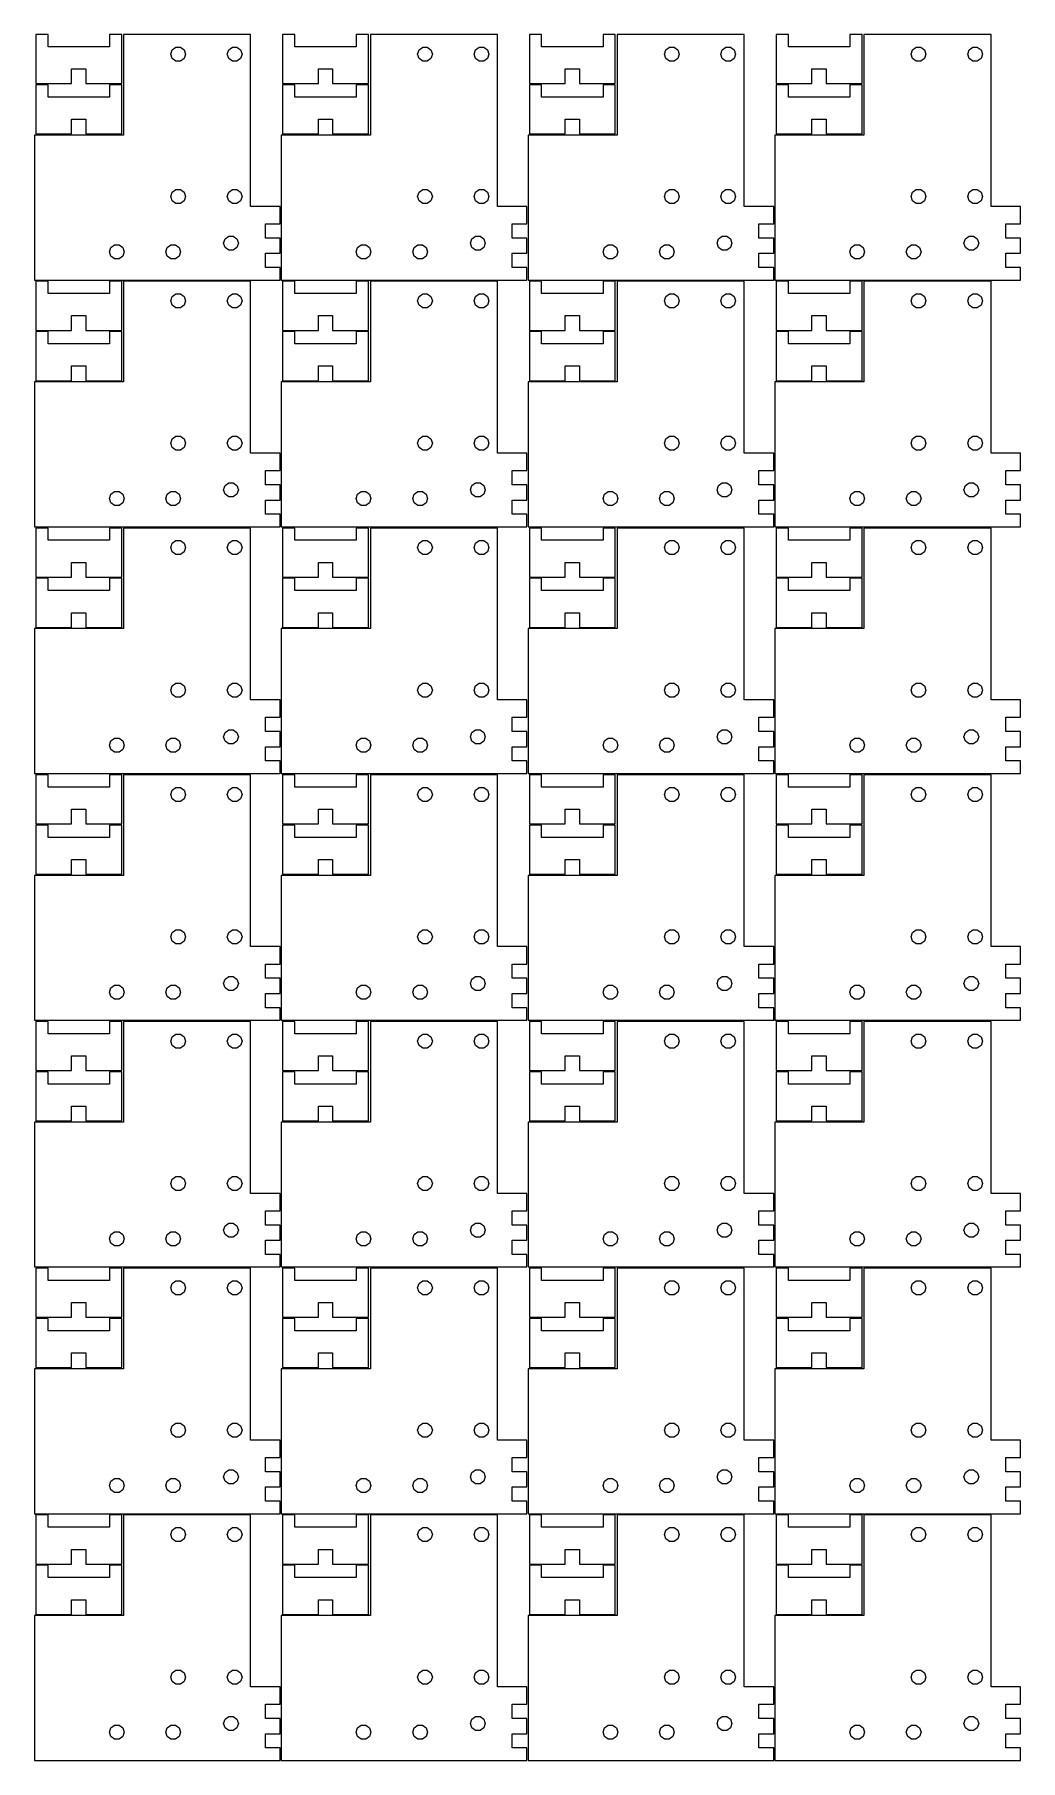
# Model space of a CAD drawing. Header units: metres. Extents: x -50 to 352, y -50 to 653.
import ezdxf

# ---------------------------------------------------------------- set-up
doc = ezdxf.new("R2010")
doc.units = ezdxf.units.M

msp = doc.modelspace()

# ---------------------------------------------------------------- linework, layer by layer
for p, q in [((-44.5, 653), (-49.5, 653)), ((-49.5, 653), (-49.5, 633)), ((-44.5, 648), (-44.5, 653)), ((-19.5, 648), (-44.5, 648)), ((-14.5, 653), (-19.5, 653)), ((-19.5, 653), (-19.5, 648)), ((-14.5, 633), (-14.5, 653)), ((38, 653), (-13.75, 653)), ((-13.75, 653), (-13.75, 612)), ((5.5, 645), (6.07295, 646.763)), ((6.07295, 646.763), (7.57295, 647.853)), ((7.57295, 647.853), (9.42706, 647.853)), ((9.42706, 647.853), (10.9271, 646.763)), ((10.9271, 646.763), (11.5, 645)), ((28.5, 645), (29.0729, 646.763)), ((29.0729, 646.763), (30.5729, 647.853)), ((30.5729, 647.853), (32.427, 647.853)), ((32.427, 647.853), (33.927, 646.763)), ((33.927, 646.763), (34.5, 645)), ((38, 583), (38, 653)), ((56, 653), (51, 653)), ((51, 653), (51, 633)), ((56, 648), (56, 653)), ((81, 648), (56, 648)), ((86, 653), (81, 653)), ((81, 653), (81, 648)), ((86, 633), (86, 653)), ((138.5, 653), (86.75, 653)), ((86.75, 653), (86.75, 612)), ((106, 645), (106.573, 646.763)), ((106.573, 646.763), (108.073, 647.853)), ((108.073, 647.853), (109.927, 647.853)), ((109.927, 647.853), (111.427, 646.763)), ((111.427, 646.763), (112, 645)), ((129, 645), (129.573, 646.763)), ((129.573, 646.763), (131.073, 647.853)), ((131.073, 647.853), (132.927, 647.853)), ((132.927, 647.853), (134.427, 646.763)), ((134.427, 646.763), (135, 645)), ((138.5, 583), (138.5, 653)), ((156.5, 653), (151.5, 653)), ((151.5, 653), (151.5, 633)), ((156.5, 648), (156.5, 653)), ((181.5, 648), (156.5, 648)), ((186.5, 653), (181.5, 653)), ((181.5, 653), (181.5, 648)), ((186.5, 633), (186.5, 653)), ((239, 653), (187.25, 653)), ((187.25, 653), (187.25, 612)), ((206.5, 645), (207.073, 646.763)), ((207.073, 646.763), (208.573, 647.853)), ((208.573, 647.853), (210.427, 647.853)), ((210.427, 647.853), (211.927, 646.763)), ((211.927, 646.763), (212.5, 645)), ((229.5, 645), (230.073, 646.763)), ((230.073, 646.763), (231.573, 647.853)), ((231.573, 647.853), (233.427, 647.853)), ((233.427, 647.853), (234.927, 646.763)), ((234.927, 646.763), (235.5, 645)), ((239, 583), (239, 653)), ((257, 653), (252, 653)), ((252, 653), (252, 633)), ((257, 648), (257, 653)), ((282, 648), (257, 648)), ((287, 653), (282, 653)), ((282, 653), (282, 648)), ((287, 633), (287, 653)), ((339.5, 653), (287.75, 653)), ((287.75, 653), (287.75, 612)), ((307, 645), (307.573, 646.763)), ((307.573, 646.763), (309.073, 647.853)), ((309.073, 647.853), (310.927, 647.853)), ((310.927, 647.853), (312.427, 646.763)), ((312.427, 646.763), (313, 645)), ((330, 645), (330.573, 646.763)), ((330.573, 646.763), (332.073, 647.853)), ((332.073, 647.853), (333.927, 647.853)), ((333.927, 647.853), (335.427, 646.763)), ((335.427, 646.763), (336, 645)), ((339.5, 583), (339.5, 653)), ((6.07295, 643.237), (5.5, 645)), ((7.57295, 642.147), (6.07295, 643.237)), ((9.42706, 642.147), (7.57295, 642.147)), ((10.9271, 643.237), (9.42706, 642.147)), ((11.5, 645), (10.9271, 643.237)), ((29.0729, 643.237), (28.5, 645)), ((30.5729, 642.147), (29.0729, 643.237)), ((32.427, 642.147), (30.5729, 642.147)), ((33.927, 643.237), (32.427, 642.147)), ((34.5, 645), (33.927, 643.237)), ((106.573, 643.237), (106, 645)), ((108.073, 642.147), (106.573, 643.237)), ((109.927, 642.147), (108.073, 642.147)), ((111.427, 643.237), (109.927, 642.147)), ((112, 645), (111.427, 643.237)), ((129.573, 643.237), (129, 645)), ((131.073, 642.147), (129.573, 643.237)), ((132.927, 642.147), (131.073, 642.147)), ((134.427, 643.237), (132.927, 642.147)), ((135, 645), (134.427, 643.237)), ((207.073, 643.237), (206.5, 645)), ((208.573, 642.147), (207.073, 643.237)), ((210.427, 642.147), (208.573, 642.147)), ((211.927, 643.237), (210.427, 642.147)), ((212.5, 645), (211.927, 643.237)), ((230.073, 643.237), (229.5, 645)), ((231.573, 642.147), (230.073, 643.237)), ((233.427, 642.147), (231.573, 642.147)), ((234.927, 643.237), (233.427, 642.147)), ((235.5, 645), (234.927, 643.237)), ((307.573, 643.237), (307, 645)), ((309.073, 642.147), (307.573, 643.237)), ((310.927, 642.147), (309.073, 642.147)), ((312.427, 643.237), (310.927, 642.147)), ((313, 645), (312.427, 643.237)), ((330.573, 643.237), (330, 645)), ((332.073, 642.147), (330.573, 643.237)), ((333.927, 642.147), (332.073, 642.147)), ((335.427, 643.237), (333.927, 642.147)), ((336, 645), (335.427, 643.237)), ((-49.5, 633), (-34.9, 633)), ((-34.9, 639), (-29.1, 639)), ((-34.9, 633), (-34.9, 639)), ((-29.1, 639), (-29.1, 633)), ((-29.1, 633), (-14.5, 633)), ((51, 633), (65.6, 633)), ((65.6, 639), (71.4, 639)), ((65.6, 633), (65.6, 639)), ((71.4, 639), (71.4, 633)), ((71.4, 633), (86, 633)), ((151.5, 633), (166.1, 633)), ((166.1, 639), (171.9, 639)), ((166.1, 633), (166.1, 639)), ((171.9, 639), (171.9, 633)), ((171.9, 633), (186.5, 633)), ((252, 633), (266.6, 633)), ((266.6, 639), (272.4, 639)), ((266.6, 633), (266.6, 639)), ((272.4, 639), (272.4, 633)), ((272.4, 633), (287, 633)), ((-44.5, 632.5), (-49.5, 632.5)), ((-49.5, 632.5), (-49.5, 612.5)), ((-44.5, 627.5), (-44.5, 632.5)), ((-19.5, 627.5), (-44.5, 627.5)), ((-14.5, 632.5), (-19.5, 632.5)), ((-19.5, 632.5), (-19.5, 627.5)), ((-14.5, 612.5), (-14.5, 632.5)), ((56, 632.5), (51, 632.5)), ((51, 632.5), (51, 612.5)), ((56, 627.5), (56, 632.5)), ((81, 627.5), (56, 627.5)), ((86, 632.5), (81, 632.5)), ((81, 632.5), (81, 627.5)), ((86, 612.5), (86, 632.5)), ((156.5, 632.5), (151.5, 632.5)), ((151.5, 632.5), (151.5, 612.5)), ((156.5, 627.5), (156.5, 632.5)), ((181.5, 627.5), (156.5, 627.5)), ((186.5, 632.5), (181.5, 632.5)), ((181.5, 632.5), (181.5, 627.5)), ((186.5, 612.5), (186.5, 632.5)), ((257, 632.5), (252, 632.5)), ((252, 632.5), (252, 612.5)), ((257, 627.5), (257, 632.5)), ((282, 627.5), (257, 627.5)), ((287, 632.5), (282, 632.5)), ((282, 632.5), (282, 627.5)), ((287, 612.5), (287, 632.5)), ((-13.75, 612), (-50, 612)), ((-50, 612), (-50, 553)), ((-49.5, 612.5), (-34.9, 612.5)), ((-34.9, 618.5), (-29.1, 618.5)), ((-34.9, 612.5), (-34.9, 618.5)), ((-29.1, 618.5), (-29.1, 612.5)), ((-29.1, 612.5), (-14.5, 612.5)), ((86.75, 612), (50.5, 612)), ((50.5, 612), (50.5, 553)), ((51, 612.5), (65.6, 612.5)), ((65.6, 618.5), (71.4, 618.5)), ((65.6, 612.5), (65.6, 618.5)), ((71.4, 618.5), (71.4, 612.5)), ((71.4, 612.5), (86, 612.5)), ((187.25, 612), (151, 612)), ((151, 612), (151, 553)), ((151.5, 612.5), (166.1, 612.5)), ((166.1, 618.5), (171.9, 618.5)), ((166.1, 612.5), (166.1, 618.5)), ((171.9, 618.5), (171.9, 612.5)), ((171.9, 612.5), (186.5, 612.5)), ((287.75, 612), (251.5, 612)), ((251.5, 612), (251.5, 553)), ((252, 612.5), (266.6, 612.5)), ((266.6, 618.5), (272.4, 618.5)), ((266.6, 612.5), (266.6, 618.5)), ((272.4, 618.5), (272.4, 612.5)), ((272.4, 612.5), (287, 612.5)), ((5.5, 587), (6.07295, 588.763)), ((6.07295, 585.237), (5.5, 587)), ((6.07295, 588.763), (7.57295, 589.853)), ((7.57295, 584.147), (6.07295, 585.237)), ((7.57295, 589.853), (9.42706, 589.853)), ((9.42706, 584.147), (7.57295, 584.147)), ((9.42706, 589.853), (10.9271, 588.763)), ((10.9271, 585.237), (9.42706, 584.147)), ((10.9271, 588.763), (11.5, 587)), ((11.5, 587), (10.9271, 585.237)), ((28.5, 587), (29.0729, 588.763)), ((29.0729, 585.237), (28.5, 587)), ((29.0729, 588.763), (30.5729, 589.853)), ((30.5729, 584.147), (29.0729, 585.237)), ((30.5729, 589.853), (32.427, 589.853)), ((32.427, 584.147), (30.5729, 584.147)), ((32.427, 589.853), (33.927, 588.763)), ((33.927, 585.237), (32.427, 584.147)), ((33.927, 588.763), (34.5, 587)), ((34.5, 587), (33.927, 585.237)), ((106, 587), (106.573, 588.763)), ((106.573, 585.237), (106, 587)), ((106.573, 588.763), (108.073, 589.853)), ((108.073, 584.147), (106.573, 585.237)), ((108.073, 589.853), (109.927, 589.853)), ((109.927, 584.147), (108.073, 584.147)), ((109.927, 589.853), (111.427, 588.763)), ((111.427, 585.237), (109.927, 584.147)), ((111.427, 588.763), (112, 587)), ((112, 587), (111.427, 585.237)), ((129, 587), (129.573, 588.763)), ((129.573, 585.237), (129, 587)), ((129.573, 588.763), (131.073, 589.853)), ((131.073, 584.147), (129.573, 585.237)), ((131.073, 589.853), (132.927, 589.853)), ((132.927, 584.147), (131.073, 584.147)), ((132.927, 589.853), (134.427, 588.763)), ((134.427, 585.237), (132.927, 584.147)), ((134.427, 588.763), (135, 587)), ((135, 587), (134.427, 585.237)), ((206.5, 587), (207.073, 588.763)), ((207.073, 585.237), (206.5, 587)), ((207.073, 588.763), (208.573, 589.853)), ((208.573, 584.147), (207.073, 585.237)), ((208.573, 589.853), (210.427, 589.853)), ((210.427, 584.147), (208.573, 584.147)), ((210.427, 589.853), (211.927, 588.763)), ((211.927, 585.237), (210.427, 584.147)), ((211.927, 588.763), (212.5, 587)), ((212.5, 587), (211.927, 585.237)), ((229.5, 587), (230.073, 588.763)), ((230.073, 585.237), (229.5, 587)), ((230.073, 588.763), (231.573, 589.853)), ((231.573, 584.147), (230.073, 585.237)), ((231.573, 589.853), (233.427, 589.853)), ((233.427, 584.147), (231.573, 584.147)), ((233.427, 589.853), (234.927, 588.763)), ((234.927, 585.237), (233.427, 584.147)), ((234.927, 588.763), (235.5, 587)), ((235.5, 587), (234.927, 585.237)), ((307, 587), (307.573, 588.763)), ((307.573, 585.237), (307, 587)), ((307.573, 588.763), (309.073, 589.853)), ((309.073, 584.147), (307.573, 585.237)), ((309.073, 589.853), (310.927, 589.853)), ((310.927, 584.147), (309.073, 584.147)), ((310.927, 589.853), (312.427, 588.763)), ((312.427, 585.237), (310.927, 584.147)), ((312.427, 588.763), (313, 587)), ((313, 587), (312.427, 585.237)), ((330, 587), (330.573, 588.763)), ((330.573, 585.237), (330, 587)), ((330.573, 588.763), (332.073, 589.853)), ((332.073, 584.147), (330.573, 585.237)), ((332.073, 589.853), (333.927, 589.853)), ((333.927, 584.147), (332.073, 584.147)), ((333.927, 589.853), (335.427, 588.763)), ((335.427, 585.237), (333.927, 584.147)), ((335.427, 588.763), (336, 587)), ((336, 587), (335.427, 585.237)), ((50, 583), (38, 583)), ((50, 575.9), (50, 583)), ((150.5, 583), (138.5, 583)), ((150.5, 575.9), (150.5, 583)), ((251, 583), (239, 583)), ((251, 575.9), (251, 583)), ((351.5, 583), (339.5, 583)), ((351.5, 575.9), (351.5, 583)), ((27, 568), (27.5729, 569.763)), ((27.5729, 569.763), (29.0729, 570.853)), ((29.0729, 570.853), (30.927, 570.853)), ((30.927, 570.853), (32.427, 569.763)), ((32.427, 569.763), (33, 568)), ((44, 570.1), (44, 575.9)), ((44, 575.9), (50, 575.9)), ((50, 570.1), (44, 570.1)), ((50, 563.9), (50, 570.1)), ((127.5, 568), (128.073, 569.763)), ((128.073, 569.763), (129.573, 570.853)), ((129.573, 570.853), (131.427, 570.853)), ((131.427, 570.853), (132.927, 569.763)), ((132.927, 569.763), (133.5, 568)), ((144.5, 570.1), (144.5, 575.9)), ((144.5, 575.9), (150.5, 575.9)), ((150.5, 570.1), (144.5, 570.1)), ((150.5, 563.9), (150.5, 570.1)), ((228, 568), (228.573, 569.763)), ((228.573, 569.763), (230.073, 570.853)), ((230.073, 570.853), (231.927, 570.853)), ((231.927, 570.853), (233.427, 569.763)), ((233.427, 569.763), (234, 568)), ((245, 570.1), (245, 575.9)), ((245, 575.9), (251, 575.9)), ((251, 570.1), (245, 570.1)), ((251, 563.9), (251, 570.1)), ((328.5, 568), (329.073, 569.763)), ((329.073, 569.763), (330.573, 570.853)), ((330.573, 570.853), (332.427, 570.853)), ((332.427, 570.853), (333.927, 569.763)), ((333.927, 569.763), (334.5, 568)), ((345.5, 570.1), (345.5, 575.9)), ((345.5, 575.9), (351.5, 575.9)), ((351.5, 570.1), (345.5, 570.1)), ((351.5, 563.9), (351.5, 570.1)), ((-19.5, 564.5), (-18.927, 566.263)), ((-18.927, 562.737), (-19.5, 564.5)), ((-18.927, 566.263), (-17.427, 567.353)), ((-17.427, 561.647), (-18.927, 562.737)), ((-17.427, 567.353), (-15.5729, 567.353)), ((-15.5729, 567.353), (-14.0729, 566.263)), ((-14.0729, 562.737), (-15.5729, 561.647)), ((-14.0729, 566.263), (-13.5, 564.5)), ((-13.5, 564.5), (-14.0729, 562.737)), ((3.5, 564.5), (4.07294, 566.263)), ((4.07294, 562.737), (3.5, 564.5)), ((4.07294, 566.263), (5.57294, 567.353)), ((5.57294, 561.647), (4.07294, 562.737)), ((5.57294, 567.353), (7.42705, 567.353)), ((7.42705, 567.353), (8.92705, 566.263)), ((8.92705, 562.737), (7.42705, 561.647)), ((8.92705, 566.263), (9.5, 564.5)), ((9.5, 564.5), (8.92705, 562.737)), ((27.5729, 566.237), (27, 568)), ((29.0729, 565.147), (27.5729, 566.237)), ((30.927, 565.147), (29.0729, 565.147)), ((32.427, 566.237), (30.927, 565.147)), ((33, 568), (32.427, 566.237)), ((44, 558.1), (44, 563.9)), ((44, 563.9), (50, 563.9)), ((81, 564.5), (81.573, 566.263)), ((81.573, 562.737), (81, 564.5)), ((81.573, 566.263), (83.073, 567.353)), ((83.073, 561.647), (81.573, 562.737)), ((83.073, 567.353), (84.9271, 567.353)), ((84.9271, 567.353), (86.4271, 566.263)), ((86.4271, 562.737), (84.9271, 561.647)), ((86.4271, 566.263), (87, 564.5)), ((87, 564.5), (86.4271, 562.737)), ((104, 564.5), (104.573, 566.263)), ((104.573, 562.737), (104, 564.5)), ((104.573, 566.263), (106.073, 567.353)), ((106.073, 561.647), (104.573, 562.737)), ((106.073, 567.353), (107.927, 567.353)), ((107.927, 567.353), (109.427, 566.263)), ((109.427, 562.737), (107.927, 561.647)), ((109.427, 566.263), (110, 564.5)), ((110, 564.5), (109.427, 562.737)), ((128.073, 566.237), (127.5, 568)), ((129.573, 565.147), (128.073, 566.237)), ((131.427, 565.147), (129.573, 565.147)), ((132.927, 566.237), (131.427, 565.147)), ((133.5, 568), (132.927, 566.237)), ((144.5, 558.1), (144.5, 563.9)), ((144.5, 563.9), (150.5, 563.9)), ((181.5, 564.5), (182.073, 566.263)), ((182.073, 562.737), (181.5, 564.5)), ((182.073, 566.263), (183.573, 567.353)), ((183.573, 561.647), (182.073, 562.737)), ((183.573, 567.353), (185.427, 567.353)), ((185.427, 567.353), (186.927, 566.263)), ((186.927, 562.737), (185.427, 561.647)), ((186.927, 566.263), (187.5, 564.5)), ((187.5, 564.5), (186.927, 562.737)), ((204.5, 564.5), (205.073, 566.263)), ((205.073, 562.737), (204.5, 564.5)), ((205.073, 566.263), (206.573, 567.353)), ((206.573, 561.647), (205.073, 562.737)), ((206.573, 567.353), (208.427, 567.353)), ((208.427, 567.353), (209.927, 566.263)), ((209.927, 562.737), (208.427, 561.647)), ((209.927, 566.263), (210.5, 564.5)), ((210.5, 564.5), (209.927, 562.737)), ((228.573, 566.237), (228, 568)), ((230.073, 565.147), (228.573, 566.237)), ((231.927, 565.147), (230.073, 565.147)), ((233.427, 566.237), (231.927, 565.147)), ((234, 568), (233.427, 566.237)), ((245, 558.1), (245, 563.9)), ((245, 563.9), (251, 563.9)), ((282, 564.5), (282.573, 566.263)), ((282.573, 562.737), (282, 564.5)), ((282.573, 566.263), (284.073, 567.353)), ((284.073, 561.647), (282.573, 562.737)), ((284.073, 567.353), (285.927, 567.353)), ((285.927, 567.353), (287.427, 566.263)), ((287.427, 562.737), (285.927, 561.647)), ((287.427, 566.263), (288, 564.5)), ((288, 564.5), (287.427, 562.737)), ((305, 564.5), (305.573, 566.263)), ((305.573, 562.737), (305, 564.5)), ((305.573, 566.263), (307.073, 567.353)), ((307.073, 561.647), (305.573, 562.737)), ((307.073, 567.353), (308.927, 567.353)), ((308.927, 567.353), (310.427, 566.263)), ((310.427, 562.737), (308.927, 561.647)), ((310.427, 566.263), (311, 564.5)), ((311, 564.5), (310.427, 562.737)), ((329.073, 566.237), (328.5, 568)), ((330.573, 565.147), (329.073, 566.237)), ((332.427, 565.147), (330.573, 565.147)), ((333.927, 566.237), (332.427, 565.147)), ((334.5, 568), (333.927, 566.237)), ((345.5, 558.1), (345.5, 563.9)), ((345.5, 563.9), (351.5, 563.9)), ((-15.5729, 561.647), (-17.427, 561.647)), ((7.42705, 561.647), (5.57294, 561.647)), ((50, 558.1), (44, 558.1)), ((50, 553), (50, 558.1)), ((84.9271, 561.647), (83.073, 561.647)), ((107.927, 561.647), (106.073, 561.647)), ((150.5, 558.1), (144.5, 558.1)), ((150.5, 553), (150.5, 558.1)), ((185.427, 561.647), (183.573, 561.647)), ((208.427, 561.647), (206.573, 561.647)), ((251, 558.1), (245, 558.1)), ((251, 553), (251, 558.1)), ((285.927, 561.647), (284.073, 561.647)), ((308.927, 561.647), (307.073, 561.647)), ((351.5, 558.1), (345.5, 558.1)), ((351.5, 553), (351.5, 558.1)), ((-50, 553), (50, 553)), ((-44.5, 552.5), (-49.5, 552.5)), ((-49.5, 552.5), (-49.5, 532.5)), ((-44.5, 547.5), (-44.5, 552.5)), ((-14.5, 552.5), (-19.5, 552.5)), ((-19.5, 552.5), (-19.5, 547.5)), ((-14.5, 532.5), (-14.5, 552.5)), ((38, 552.5), (-13.75, 552.5)), ((-13.75, 552.5), (-13.75, 511.5)), ((38, 482.5), (38, 552.5)), ((50.5, 553), (150.5, 553)), ((56, 552.5), (51, 552.5)), ((51, 552.5), (51, 532.5)), ((56, 547.5), (56, 552.5)), ((86, 552.5), (81, 552.5)), ((81, 552.5), (81, 547.5)), ((86, 532.5), (86, 552.5)), ((138.5, 552.5), (86.75, 552.5)), ((86.75, 552.5), (86.75, 511.5)), ((138.5, 482.5), (138.5, 552.5)), ((151, 553), (251, 553)), ((156.5, 552.5), (151.5, 552.5)), ((151.5, 552.5), (151.5, 532.5)), ((156.5, 547.5), (156.5, 552.5)), ((186.5, 552.5), (181.5, 552.5)), ((181.5, 552.5), (181.5, 547.5)), ((186.5, 532.5), (186.5, 552.5)), ((239, 552.5), (187.25, 552.5)), ((187.25, 552.5), (187.25, 511.5)), ((239, 482.5), (239, 552.5)), ((251.5, 553), (351.5, 553)), ((257, 552.5), (252, 552.5)), ((252, 552.5), (252, 532.5)), ((257, 547.5), (257, 552.5)), ((287, 552.5), (282, 552.5)), ((282, 552.5), (282, 547.5)), ((287, 532.5), (287, 552.5)), ((339.5, 552.5), (287.75, 552.5)), ((287.75, 552.5), (287.75, 511.5)), ((339.5, 482.5), (339.5, 552.5)), ((-19.5, 547.5), (-44.5, 547.5)), ((5.5, 544.5), (6.07295, 546.263)), ((6.07295, 542.737), (5.5, 544.5)), ((6.07295, 546.263), (7.57295, 547.353)), ((7.57295, 541.647), (6.07295, 542.737)), ((7.57295, 547.353), (9.42706, 547.353)), ((9.42706, 541.647), (7.57295, 541.647)), ((9.42706, 547.353), (10.9271, 546.263)), ((10.9271, 542.737), (9.42706, 541.647)), ((10.9271, 546.263), (11.5, 544.5)), ((11.5, 544.5), (10.9271, 542.737)), ((28.5, 544.5), (29.0729, 546.263)), ((29.0729, 542.737), (28.5, 544.5)), ((29.0729, 546.263), (30.5729, 547.353)), ((30.5729, 541.647), (29.0729, 542.737)), ((30.5729, 547.353), (32.427, 547.353)), ((32.427, 541.647), (30.5729, 541.647)), ((32.427, 547.353), (33.927, 546.263)), ((33.927, 542.737), (32.427, 541.647)), ((33.927, 546.263), (34.5, 544.5)), ((34.5, 544.5), (33.927, 542.737)), ((81, 547.5), (56, 547.5)), ((106, 544.5), (106.573, 546.263)), ((106.573, 542.737), (106, 544.5)), ((106.573, 546.263), (108.073, 547.353)), ((108.073, 541.647), (106.573, 542.737)), ((108.073, 547.353), (109.927, 547.353)), ((109.927, 541.647), (108.073, 541.647)), ((109.927, 547.353), (111.427, 546.263)), ((111.427, 542.737), (109.927, 541.647)), ((111.427, 546.263), (112, 544.5)), ((112, 544.5), (111.427, 542.737)), ((129, 544.5), (129.573, 546.263)), ((129.573, 542.737), (129, 544.5)), ((129.573, 546.263), (131.073, 547.353)), ((131.073, 541.647), (129.573, 542.737)), ((131.073, 547.353), (132.927, 547.353)), ((132.927, 541.647), (131.073, 541.647)), ((132.927, 547.353), (134.427, 546.263)), ((134.427, 542.737), (132.927, 541.647)), ((134.427, 546.263), (135, 544.5)), ((135, 544.5), (134.427, 542.737)), ((181.5, 547.5), (156.5, 547.5)), ((206.5, 544.5), (207.073, 546.263)), ((207.073, 542.737), (206.5, 544.5)), ((207.073, 546.263), (208.573, 547.353)), ((208.573, 541.647), (207.073, 542.737)), ((208.573, 547.353), (210.427, 547.353)), ((210.427, 541.647), (208.573, 541.647)), ((210.427, 547.353), (211.927, 546.263)), ((211.927, 542.737), (210.427, 541.647)), ((211.927, 546.263), (212.5, 544.5)), ((212.5, 544.5), (211.927, 542.737)), ((229.5, 544.5), (230.073, 546.263)), ((230.073, 542.737), (229.5, 544.5)), ((230.073, 546.263), (231.573, 547.353)), ((231.573, 541.647), (230.073, 542.737)), ((231.573, 547.353), (233.427, 547.353)), ((233.427, 541.647), (231.573, 541.647)), ((233.427, 547.353), (234.927, 546.263)), ((234.927, 542.737), (233.427, 541.647)), ((234.927, 546.263), (235.5, 544.5)), ((235.5, 544.5), (234.927, 542.737)), ((282, 547.5), (257, 547.5)), ((307, 544.5), (307.573, 546.263)), ((307.573, 542.737), (307, 544.5)), ((307.573, 546.263), (309.073, 547.353)), ((309.073, 541.647), (307.573, 542.737)), ((309.073, 547.353), (310.927, 547.353)), ((310.927, 541.647), (309.073, 541.647)), ((310.927, 547.353), (312.427, 546.263)), ((312.427, 542.737), (310.927, 541.647)), ((312.427, 546.263), (313, 544.5)), ((313, 544.5), (312.427, 542.737)), ((330, 544.5), (330.573, 546.263)), ((330.573, 542.737), (330, 544.5)), ((330.573, 546.263), (332.073, 547.353)), ((332.073, 541.647), (330.573, 542.737)), ((332.073, 547.353), (333.927, 547.353)), ((333.927, 541.647), (332.073, 541.647)), ((333.927, 547.353), (335.427, 546.263)), ((335.427, 542.737), (333.927, 541.647)), ((335.427, 546.263), (336, 544.5)), ((336, 544.5), (335.427, 542.737)), ((-34.9, 538.5), (-29.1, 538.5)), ((-34.9, 532.5), (-34.9, 538.5)), ((-29.1, 538.5), (-29.1, 532.5)), ((65.6, 538.5), (71.4, 538.5)), ((65.6, 532.5), (65.6, 538.5)), ((71.4, 538.5), (71.4, 532.5)), ((166.1, 538.5), (171.9, 538.5)), ((166.1, 532.5), (166.1, 538.5)), ((171.9, 538.5), (171.9, 532.5)), ((266.6, 538.5), (272.4, 538.5)), ((266.6, 532.5), (266.6, 538.5)), ((272.4, 538.5), (272.4, 532.5)), ((-49.5, 532.5), (-34.9, 532.5)), ((-44.5, 532), (-49.5, 532)), ((-49.5, 532), (-49.5, 512)), ((-44.5, 527), (-44.5, 532)), ((-29.1, 532.5), (-14.5, 532.5)), ((-14.5, 532), (-19.5, 532)), ((-19.5, 532), (-19.5, 527)), ((-14.5, 512), (-14.5, 532)), ((51, 532.5), (65.6, 532.5)), ((56, 532), (51, 532)), ((51, 532), (51, 512)), ((56, 527), (56, 532)), ((71.4, 532.5), (86, 532.5)), ((86, 532), (81, 532)), ((81, 532), (81, 527)), ((86, 512), (86, 532)), ((151.5, 532.5), (166.1, 532.5)), ((156.5, 532), (151.5, 532)), ((151.5, 532), (151.5, 512)), ((156.5, 527), (156.5, 532)), ((171.9, 532.5), (186.5, 532.5)), ((186.5, 532), (181.5, 532)), ((181.5, 532), (181.5, 527)), ((186.5, 512), (186.5, 532)), ((252, 532.5), (266.6, 532.5)), ((257, 532), (252, 532)), ((252, 532), (252, 512)), ((257, 527), (257, 532)), ((272.4, 532.5), (287, 532.5)), ((287, 532), (282, 532)), ((282, 532), (282, 527)), ((287, 512), (287, 532)), ((-19.5, 527), (-44.5, 527)), ((81, 527), (56, 527)), ((181.5, 527), (156.5, 527)), ((282, 527), (257, 527)), ((-34.9, 518), (-29.1, 518)), ((-34.9, 512), (-34.9, 518)), ((-29.1, 518), (-29.1, 512)), ((65.6, 518), (71.4, 518)), ((65.6, 512), (65.6, 518)), ((71.4, 518), (71.4, 512)), ((166.1, 518), (171.9, 518)), ((166.1, 512), (166.1, 518)), ((171.9, 518), (171.9, 512)), ((266.6, 518), (272.4, 518)), ((266.6, 512), (266.6, 518)), ((272.4, 518), (272.4, 512)), ((-13.75, 511.5), (-50, 511.5)), ((-50, 511.5), (-50, 452.5)), ((-49.5, 512), (-34.9, 512)), ((-29.1, 512), (-14.5, 512)), ((86.75, 511.5), (50.5, 511.5)), ((50.5, 511.5), (50.5, 452.5)), ((51, 512), (65.6, 512)), ((71.4, 512), (86, 512)), ((187.25, 511.5), (151, 511.5)), ((151, 511.5), (151, 452.5)), ((151.5, 512), (166.1, 512)), ((171.9, 512), (186.5, 512)), ((287.75, 511.5), (251.5, 511.5)), ((251.5, 511.5), (251.5, 452.5)), ((252, 512), (266.6, 512)), ((272.4, 512), (287, 512)), ((5.5, 486.5), (6.07295, 488.263)), ((6.07295, 484.737), (5.5, 486.5)), ((6.07295, 488.263), (7.57295, 489.353)), ((7.57295, 489.353), (9.42706, 489.353)), ((9.42706, 489.353), (10.9271, 488.263)), ((10.9271, 488.263), (11.5, 486.5)), ((11.5, 486.5), (10.9271, 484.737)), ((28.5, 486.5), (29.0729, 488.263)), ((29.0729, 484.737), (28.5, 486.5)), ((29.0729, 488.263), (30.5729, 489.353)), ((30.5729, 489.353), (32.427, 489.353)), ((32.427, 489.353), (33.927, 488.263)), ((33.927, 488.263), (34.5, 486.5)), ((34.5, 486.5), (33.927, 484.737)), ((106, 486.5), (106.573, 488.263)), ((106.573, 484.737), (106, 486.5)), ((106.573, 488.263), (108.073, 489.353)), ((108.073, 489.353), (109.927, 489.353)), ((109.927, 489.353), (111.427, 488.263)), ((111.427, 488.263), (112, 486.5)), ((112, 486.5), (111.427, 484.737)), ((129, 486.5), (129.573, 488.263)), ((129.573, 484.737), (129, 486.5)), ((129.573, 488.263), (131.073, 489.353)), ((131.073, 489.353), (132.927, 489.353)), ((132.927, 489.353), (134.427, 488.263)), ((134.427, 488.263), (135, 486.5)), ((135, 486.5), (134.427, 484.737)), ((206.5, 486.5), (207.073, 488.263)), ((207.073, 484.737), (206.5, 486.5)), ((207.073, 488.263), (208.573, 489.353)), ((208.573, 489.353), (210.427, 489.353)), ((210.427, 489.353), (211.927, 488.263)), ((211.927, 488.263), (212.5, 486.5)), ((212.5, 486.5), (211.927, 484.737)), ((229.5, 486.5), (230.073, 488.263)), ((230.073, 484.737), (229.5, 486.5)), ((230.073, 488.263), (231.573, 489.353)), ((231.573, 489.353), (233.427, 489.353)), ((233.427, 489.353), (234.927, 488.263)), ((234.927, 488.263), (235.5, 486.5)), ((235.5, 486.5), (234.927, 484.737)), ((307, 486.5), (307.573, 488.263)), ((307.573, 484.737), (307, 486.5)), ((307.573, 488.263), (309.073, 489.353)), ((309.073, 489.353), (310.927, 489.353)), ((310.927, 489.353), (312.427, 488.263)), ((312.427, 488.263), (313, 486.5)), ((313, 486.5), (312.427, 484.737)), ((330, 486.5), (330.573, 488.263)), ((330.573, 484.737), (330, 486.5)), ((330.573, 488.263), (332.073, 489.353)), ((332.073, 489.353), (333.927, 489.353)), ((333.927, 489.353), (335.427, 488.263)), ((335.427, 488.263), (336, 486.5)), ((336, 486.5), (335.427, 484.737)), ((7.57295, 483.647), (6.07295, 484.737)), ((9.42706, 483.647), (7.57295, 483.647)), ((10.9271, 484.737), (9.42706, 483.647)), ((30.5729, 483.647), (29.0729, 484.737)), ((32.427, 483.647), (30.5729, 483.647)), ((33.927, 484.737), (32.427, 483.647)), ((50, 482.5), (38, 482.5)), ((50, 475.4), (50, 482.5)), ((108.073, 483.647), (106.573, 484.737)), ((109.927, 483.647), (108.073, 483.647)), ((111.427, 484.737), (109.927, 483.647)), ((131.073, 483.647), (129.573, 484.737)), ((132.927, 483.647), (131.073, 483.647)), ((134.427, 484.737), (132.927, 483.647)), ((150.5, 482.5), (138.5, 482.5)), ((150.5, 475.4), (150.5, 482.5)), ((208.573, 483.647), (207.073, 484.737)), ((210.427, 483.647), (208.573, 483.647)), ((211.927, 484.737), (210.427, 483.647)), ((231.573, 483.647), (230.073, 484.737)), ((233.427, 483.647), (231.573, 483.647)), ((234.927, 484.737), (233.427, 483.647)), ((251, 482.5), (239, 482.5)), ((251, 475.4), (251, 482.5)), ((309.073, 483.647), (307.573, 484.737)), ((310.927, 483.647), (309.073, 483.647)), ((312.427, 484.737), (310.927, 483.647)), ((332.073, 483.647), (330.573, 484.737)), ((333.927, 483.647), (332.073, 483.647)), ((335.427, 484.737), (333.927, 483.647)), ((351.5, 482.5), (339.5, 482.5)), ((351.5, 475.4), (351.5, 482.5)), ((44, 469.6), (44, 475.4)), ((44, 475.4), (50, 475.4)), ((144.5, 469.6), (144.5, 475.4)), ((144.5, 475.4), (150.5, 475.4)), ((245, 469.6), (245, 475.4)), ((245, 475.4), (251, 475.4)), ((345.5, 469.6), (345.5, 475.4)), ((345.5, 475.4), (351.5, 475.4)), ((-19.5, 464), (-18.927, 465.763)), ((-18.927, 462.237), (-19.5, 464)), ((-18.927, 465.763), (-17.427, 466.853)), ((-17.427, 466.853), (-15.5729, 466.853)), ((-15.5729, 466.853), (-14.0729, 465.763)), ((-14.0729, 465.763), (-13.5, 464)), ((-13.5, 464), (-14.0729, 462.237)), ((3.5, 464), (4.07294, 465.763)), ((4.07294, 462.237), (3.5, 464)), ((4.07294, 465.763), (5.57294, 466.853)), ((5.57294, 466.853), (7.42705, 466.853)), ((7.42705, 466.853), (8.92705, 465.763)), ((8.92705, 465.763), (9.5, 464)), ((9.5, 464), (8.92705, 462.237)), ((27, 467.5), (27.5729, 469.263)), ((27.5729, 465.737), (27, 467.5)), ((27.5729, 469.263), (29.0729, 470.353)), ((29.0729, 464.647), (27.5729, 465.737)), ((29.0729, 470.353), (30.927, 470.353)), ((30.927, 464.647), (29.0729, 464.647)), ((30.927, 470.353), (32.427, 469.263)), ((32.427, 465.737), (30.927, 464.647)), ((32.427, 469.263), (33, 467.5)), ((33, 467.5), (32.427, 465.737)), ((50, 469.6), (44, 469.6)), ((50, 463.4), (50, 469.6)), ((81, 464), (81.573, 465.763)), ((81.573, 462.237), (81, 464)), ((81.573, 465.763), (83.073, 466.853)), ((83.073, 466.853), (84.9271, 466.853)), ((84.9271, 466.853), (86.4271, 465.763)), ((86.4271, 465.763), (87, 464)), ((87, 464), (86.4271, 462.237)), ((104, 464), (104.573, 465.763)), ((104.573, 462.237), (104, 464)), ((104.573, 465.763), (106.073, 466.853)), ((106.073, 466.853), (107.927, 466.853)), ((107.927, 466.853), (109.427, 465.763)), ((109.427, 465.763), (110, 464)), ((110, 464), (109.427, 462.237)), ((127.5, 467.5), (128.073, 469.263)), ((128.073, 465.737), (127.5, 467.5)), ((128.073, 469.263), (129.573, 470.353)), ((129.573, 464.647), (128.073, 465.737)), ((129.573, 470.353), (131.427, 470.353)), ((131.427, 464.647), (129.573, 464.647)), ((131.427, 470.353), (132.927, 469.263)), ((132.927, 465.737), (131.427, 464.647)), ((132.927, 469.263), (133.5, 467.5)), ((133.5, 467.5), (132.927, 465.737)), ((150.5, 469.6), (144.5, 469.6)), ((150.5, 463.4), (150.5, 469.6)), ((181.5, 464), (182.073, 465.763)), ((182.073, 462.237), (181.5, 464)), ((182.073, 465.763), (183.573, 466.853)), ((183.573, 466.853), (185.427, 466.853)), ((185.427, 466.853), (186.927, 465.763)), ((186.927, 465.763), (187.5, 464)), ((187.5, 464), (186.927, 462.237)), ((204.5, 464), (205.073, 465.763)), ((205.073, 462.237), (204.5, 464)), ((205.073, 465.763), (206.573, 466.853)), ((206.573, 466.853), (208.427, 466.853)), ((208.427, 466.853), (209.927, 465.763)), ((209.927, 465.763), (210.5, 464)), ((210.5, 464), (209.927, 462.237)), ((228, 467.5), (228.573, 469.263)), ((228.573, 465.737), (228, 467.5)), ((228.573, 469.263), (230.073, 470.353)), ((230.073, 464.647), (228.573, 465.737)), ((230.073, 470.353), (231.927, 470.353)), ((231.927, 464.647), (230.073, 464.647)), ((231.927, 470.353), (233.427, 469.263)), ((233.427, 465.737), (231.927, 464.647)), ((233.427, 469.263), (234, 467.5)), ((234, 467.5), (233.427, 465.737)), ((251, 469.6), (245, 469.6)), ((251, 463.4), (251, 469.6)), ((282, 464), (282.573, 465.763)), ((282.573, 462.237), (282, 464)), ((282.573, 465.763), (284.073, 466.853)), ((284.073, 466.853), (285.927, 466.853)), ((285.927, 466.853), (287.427, 465.763)), ((287.427, 465.763), (288, 464)), ((288, 464), (287.427, 462.237)), ((305, 464), (305.573, 465.763)), ((305.573, 462.237), (305, 464)), ((305.573, 465.763), (307.073, 466.853)), ((307.073, 466.853), (308.927, 466.853)), ((308.927, 466.853), (310.427, 465.763)), ((310.427, 465.763), (311, 464)), ((311, 464), (310.427, 462.237)), ((328.5, 467.5), (329.073, 469.263)), ((329.073, 465.737), (328.5, 467.5)), ((329.073, 469.263), (330.573, 470.353)), ((330.573, 464.647), (329.073, 465.737)), ((330.573, 470.353), (332.427, 470.353)), ((332.427, 464.647), (330.573, 464.647)), ((332.427, 470.353), (333.927, 469.263)), ((333.927, 465.737), (332.427, 464.647)), ((333.927, 469.263), (334.5, 467.5)), ((334.5, 467.5), (333.927, 465.737)), ((351.5, 469.6), (345.5, 469.6)), ((351.5, 463.4), (351.5, 469.6)), ((-17.427, 461.147), (-18.927, 462.237)), ((-15.5729, 461.147), (-17.427, 461.147)), ((-14.0729, 462.237), (-15.5729, 461.147)), ((5.57294, 461.147), (4.07294, 462.237)), ((7.42705, 461.147), (5.57294, 461.147)), ((8.92705, 462.237), (7.42705, 461.147)), ((44, 457.6), (44, 463.4)), ((44, 463.4), (50, 463.4)), ((50, 457.6), (44, 457.6)), ((50, 452.5), (50, 457.6)), ((83.073, 461.147), (81.573, 462.237)), ((84.9271, 461.147), (83.073, 461.147)), ((86.4271, 462.237), (84.9271, 461.147)), ((106.073, 461.147), (104.573, 462.237)), ((107.927, 461.147), (106.073, 461.147)), ((109.427, 462.237), (107.927, 461.147)), ((144.5, 457.6), (144.5, 463.4)), ((144.5, 463.4), (150.5, 463.4)), ((150.5, 457.6), (144.5, 457.6)), ((150.5, 452.5), (150.5, 457.6)), ((183.573, 461.147), (182.073, 462.237)), ((185.427, 461.147), (183.573, 461.147)), ((186.927, 462.237), (185.427, 461.147)), ((206.573, 461.147), (205.073, 462.237)), ((208.427, 461.147), (206.573, 461.147)), ((209.927, 462.237), (208.427, 461.147)), ((245, 457.6), (245, 463.4)), ((245, 463.4), (251, 463.4)), ((251, 457.6), (245, 457.6)), ((251, 452.5), (251, 457.6)), ((284.073, 461.147), (282.573, 462.237)), ((285.927, 461.147), (284.073, 461.147)), ((287.427, 462.237), (285.927, 461.147)), ((307.073, 461.147), (305.573, 462.237)), ((308.927, 461.147), (307.073, 461.147)), ((310.427, 462.237), (308.927, 461.147)), ((345.5, 457.6), (345.5, 463.4)), ((345.5, 463.4), (351.5, 463.4)), ((351.5, 457.6), (345.5, 457.6)), ((351.5, 452.5), (351.5, 457.6)), ((-50, 452.5), (50, 452.5)), ((-44.5, 452), (-49.5, 452)), ((-49.5, 452), (-49.5, 432)), ((-44.5, 447), (-44.5, 452)), ((-14.5, 452), (-19.5, 452)), ((-19.5, 452), (-19.5, 447)), ((-14.5, 432), (-14.5, 452)), ((38, 452), (-13.75, 452)), ((-13.75, 452), (-13.75, 411)), ((38, 382), (38, 452)), ((50.5, 452.5), (150.5, 452.5)), ((56, 452), (51, 452)), ((51, 452), (51, 432)), ((56, 447), (56, 452)), ((86, 452), (81, 452)), ((81, 452), (81, 447)), ((86, 432), (86, 452)), ((138.5, 452), (86.75, 452)), ((86.75, 452), (86.75, 411)), ((138.5, 382), (138.5, 452)), ((151, 452.5), (251, 452.5)), ((156.5, 452), (151.5, 452)), ((151.5, 452), (151.5, 432)), ((156.5, 447), (156.5, 452)), ((186.5, 452), (181.5, 452)), ((181.5, 452), (181.5, 447)), ((186.5, 432), (186.5, 452)), ((239, 452), (187.25, 452)), ((187.25, 452), (187.25, 411)), ((239, 382), (239, 452)), ((251.5, 452.5), (351.5, 452.5)), ((257, 452), (252, 452)), ((252, 452), (252, 432)), ((257, 447), (257, 452)), ((287, 452), (282, 452)), ((282, 452), (282, 447)), ((287, 432), (287, 452)), ((339.5, 452), (287.75, 452)), ((287.75, 452), (287.75, 411)), ((339.5, 382), (339.5, 452)), ((-19.5, 447), (-44.5, 447)), ((5.5, 444), (6.07295, 445.763)), ((6.07295, 442.237), (5.5, 444)), ((6.07295, 445.763), (7.57295, 446.853)), ((7.57295, 446.853), (9.42706, 446.853)), ((9.42706, 446.853), (10.9271, 445.763)), ((10.9271, 445.763), (11.5, 444)), ((11.5, 444), (10.9271, 442.237)), ((28.5, 444), (29.0729, 445.763)), ((29.0729, 442.237), (28.5, 444)), ((29.0729, 445.763), (30.5729, 446.853)), ((30.5729, 446.853), (32.427, 446.853)), ((32.427, 446.853), (33.927, 445.763)), ((33.927, 445.763), (34.5, 444)), ((34.5, 444), (33.927, 442.237)), ((81, 447), (56, 447)), ((106, 444), (106.573, 445.763)), ((106.573, 442.237), (106, 444)), ((106.573, 445.763), (108.073, 446.853)), ((108.073, 446.853), (109.927, 446.853)), ((109.927, 446.853), (111.427, 445.763)), ((111.427, 445.763), (112, 444)), ((112, 444), (111.427, 442.237)), ((129, 444), (129.573, 445.763)), ((129.573, 442.237), (129, 444)), ((129.573, 445.763), (131.073, 446.853)), ((131.073, 446.853), (132.927, 446.853)), ((132.927, 446.853), (134.427, 445.763)), ((134.427, 445.763), (135, 444)), ((135, 444), (134.427, 442.237)), ((181.5, 447), (156.5, 447)), ((206.5, 444), (207.073, 445.763)), ((207.073, 442.237), (206.5, 444)), ((207.073, 445.763), (208.573, 446.853)), ((208.573, 446.853), (210.427, 446.853)), ((210.427, 446.853), (211.927, 445.763)), ((211.927, 445.763), (212.5, 444)), ((212.5, 444), (211.927, 442.237)), ((229.5, 444), (230.073, 445.763)), ((230.073, 442.237), (229.5, 444)), ((230.073, 445.763), (231.573, 446.853)), ((231.573, 446.853), (233.427, 446.853)), ((233.427, 446.853), (234.927, 445.763)), ((234.927, 445.763), (235.5, 444)), ((235.5, 444), (234.927, 442.237)), ((282, 447), (257, 447)), ((307, 444), (307.573, 445.763)), ((307.573, 442.237), (307, 444)), ((307.573, 445.763), (309.073, 446.853)), ((309.073, 446.853), (310.927, 446.853)), ((310.927, 446.853), (312.427, 445.763)), ((312.427, 445.763), (313, 444)), ((313, 444), (312.427, 442.237)), ((330, 444), (330.573, 445.763)), ((330.573, 442.237), (330, 444)), ((330.573, 445.763), (332.073, 446.853)), ((332.073, 446.853), (333.927, 446.853)), ((333.927, 446.853), (335.427, 445.763)), ((335.427, 445.763), (336, 444)), ((336, 444), (335.427, 442.237)), ((-34.9, 438), (-29.1, 438)), ((-34.9, 432), (-34.9, 438)), ((-29.1, 438), (-29.1, 432)), ((7.57295, 441.147), (6.07295, 442.237)), ((9.42706, 441.147), (7.57295, 441.147)), ((10.9271, 442.237), (9.42706, 441.147)), ((30.5729, 441.147), (29.0729, 442.237)), ((32.427, 441.147), (30.5729, 441.147)), ((33.927, 442.237), (32.427, 441.147)), ((65.6, 438), (71.4, 438)), ((65.6, 432), (65.6, 438)), ((71.4, 438), (71.4, 432)), ((108.073, 441.147), (106.573, 442.237)), ((109.927, 441.147), (108.073, 441.147)), ((111.427, 442.237), (109.927, 441.147)), ((131.073, 441.147), (129.573, 442.237)), ((132.927, 441.147), (131.073, 441.147)), ((134.427, 442.237), (132.927, 441.147)), ((166.1, 438), (171.9, 438)), ((166.1, 432), (166.1, 438)), ((171.9, 438), (171.9, 432)), ((208.573, 441.147), (207.073, 442.237)), ((210.427, 441.147), (208.573, 441.147)), ((211.927, 442.237), (210.427, 441.147)), ((231.573, 441.147), (230.073, 442.237)), ((233.427, 441.147), (231.573, 441.147)), ((234.927, 442.237), (233.427, 441.147)), ((266.6, 438), (272.4, 438)), ((266.6, 432), (266.6, 438)), ((272.4, 438), (272.4, 432)), ((309.073, 441.147), (307.573, 442.237)), ((310.927, 441.147), (309.073, 441.147)), ((312.427, 442.237), (310.927, 441.147)), ((332.073, 441.147), (330.573, 442.237)), ((333.927, 441.147), (332.073, 441.147)), ((335.427, 442.237), (333.927, 441.147)), ((-49.5, 432), (-34.9, 432)), ((-44.5, 431.5), (-49.5, 431.5)), ((-49.5, 431.5), (-49.5, 411.5)), ((-44.5, 426.5), (-44.5, 431.5)), ((-29.1, 432), (-14.5, 432)), ((-14.5, 431.5), (-19.5, 431.5)), ((-19.5, 431.5), (-19.5, 426.5)), ((-14.5, 411.5), (-14.5, 431.5)), ((51, 432), (65.6, 432)), ((56, 431.5), (51, 431.5)), ((51, 431.5), (51, 411.5)), ((56, 426.5), (56, 431.5)), ((71.4, 432), (86, 432)), ((86, 431.5), (81, 431.5)), ((81, 431.5), (81, 426.5)), ((86, 411.5), (86, 431.5)), ((151.5, 432), (166.1, 432)), ((156.5, 431.5), (151.5, 431.5)), ((151.5, 431.5), (151.5, 411.5)), ((156.5, 426.5), (156.5, 431.5)), ((171.9, 432), (186.5, 432)), ((186.5, 431.5), (181.5, 431.5)), ((181.5, 431.5), (181.5, 426.5)), ((186.5, 411.5), (186.5, 431.5)), ((252, 432), (266.6, 432)), ((257, 431.5), (252, 431.5)), ((252, 431.5), (252, 411.5)), ((257, 426.5), (257, 431.5)), ((272.4, 432), (287, 432)), ((287, 431.5), (282, 431.5)), ((282, 431.5), (282, 426.5)), ((287, 411.5), (287, 431.5)), ((-19.5, 426.5), (-44.5, 426.5)), ((81, 426.5), (56, 426.5)), ((181.5, 426.5), (156.5, 426.5)), ((282, 426.5), (257, 426.5)), ((-34.9, 417.5), (-29.1, 417.5)), ((-34.9, 411.5), (-34.9, 417.5)), ((-29.1, 417.5), (-29.1, 411.5)), ((65.6, 417.5), (71.4, 417.5)), ((65.6, 411.5), (65.6, 417.5)), ((71.4, 417.5), (71.4, 411.5)), ((166.1, 417.5), (171.9, 417.5)), ((166.1, 411.5), (166.1, 417.5)), ((171.9, 417.5), (171.9, 411.5)), ((266.6, 417.5), (272.4, 417.5)), ((266.6, 411.5), (266.6, 417.5)), ((272.4, 417.5), (272.4, 411.5)), ((-13.75, 411), (-50, 411)), ((-50, 411), (-50, 352)), ((-49.5, 411.5), (-34.9, 411.5)), ((-29.1, 411.5), (-14.5, 411.5)), ((86.75, 411), (50.5, 411)), ((50.5, 411), (50.5, 352)), ((51, 411.5), (65.6, 411.5)), ((71.4, 411.5), (86, 411.5)), ((187.25, 411), (151, 411)), ((151, 411), (151, 352)), ((151.5, 411.5), (166.1, 411.5)), ((171.9, 411.5), (186.5, 411.5)), ((287.75, 411), (251.5, 411)), ((251.5, 411), (251.5, 352)), ((252, 411.5), (266.6, 411.5)), ((272.4, 411.5), (287, 411.5)), ((5.5, 386), (6.07295, 387.763)), ((6.07295, 387.763), (7.57295, 388.853)), ((7.57295, 388.853), (9.42706, 388.853)), ((9.42706, 388.853), (10.9271, 387.763)), ((10.9271, 387.763), (11.5, 386)), ((28.5, 386), (29.0729, 387.763)), ((29.0729, 387.763), (30.5729, 388.853)), ((30.5729, 388.853), (32.427, 388.853)), ((32.427, 388.853), (33.927, 387.763)), ((33.927, 387.763), (34.5, 386)), ((106, 386), (106.573, 387.763)), ((106.573, 387.763), (108.073, 388.853)), ((108.073, 388.853), (109.927, 388.853)), ((109.927, 388.853), (111.427, 387.763)), ((111.427, 387.763), (112, 386)), ((129, 386), (129.573, 387.763)), ((129.573, 387.763), (131.073, 388.853)), ((131.073, 388.853), (132.927, 388.853)), ((132.927, 388.853), (134.427, 387.763)), ((134.427, 387.763), (135, 386)), ((206.5, 386), (207.073, 387.763)), ((207.073, 387.763), (208.573, 388.853)), ((208.573, 388.853), (210.427, 388.853)), ((210.427, 388.853), (211.927, 387.763)), ((211.927, 387.763), (212.5, 386)), ((229.5, 386), (230.073, 387.763)), ((230.073, 387.763), (231.573, 388.853)), ((231.573, 388.853), (233.427, 388.853)), ((233.427, 388.853), (234.927, 387.763)), ((234.927, 387.763), (235.5, 386)), ((307, 386), (307.573, 387.763)), ((307.573, 387.763), (309.073, 388.853)), ((309.073, 388.853), (310.927, 388.853)), ((310.927, 388.853), (312.427, 387.763)), ((312.427, 387.763), (313, 386)), ((330, 386), (330.573, 387.763)), ((330.573, 387.763), (332.073, 388.853)), ((332.073, 388.853), (333.927, 388.853)), ((333.927, 388.853), (335.427, 387.763)), ((335.427, 387.763), (336, 386)), ((6.07295, 384.237), (5.5, 386)), ((7.57295, 383.147), (6.07295, 384.237)), ((9.42706, 383.147), (7.57295, 383.147)), ((10.9271, 384.237), (9.42706, 383.147)), ((11.5, 386), (10.9271, 384.237)), ((29.0729, 384.237), (28.5, 386)), ((30.5729, 383.147), (29.0729, 384.237)), ((32.427, 383.147), (30.5729, 383.147)), ((33.927, 384.237), (32.427, 383.147)), ((34.5, 386), (33.927, 384.237)), ((50, 382), (38, 382)), ((50, 374.9), (50, 382)), ((106.573, 384.237), (106, 386)), ((108.073, 383.147), (106.573, 384.237)), ((109.927, 383.147), (108.073, 383.147)), ((111.427, 384.237), (109.927, 383.147)), ((112, 386), (111.427, 384.237)), ((129.573, 384.237), (129, 386)), ((131.073, 383.147), (129.573, 384.237)), ((132.927, 383.147), (131.073, 383.147)), ((134.427, 384.237), (132.927, 383.147)), ((135, 386), (134.427, 384.237)), ((150.5, 382), (138.5, 382)), ((150.5, 374.9), (150.5, 382)), ((207.073, 384.237), (206.5, 386)), ((208.573, 383.147), (207.073, 384.237)), ((210.427, 383.147), (208.573, 383.147)), ((211.927, 384.237), (210.427, 383.147)), ((212.5, 386), (211.927, 384.237)), ((230.073, 384.237), (229.5, 386)), ((231.573, 383.147), (230.073, 384.237)), ((233.427, 383.147), (231.573, 383.147)), ((234.927, 384.237), (233.427, 383.147)), ((235.5, 386), (234.927, 384.237)), ((251, 382), (239, 382)), ((251, 374.9), (251, 382)), ((307.573, 384.237), (307, 386)), ((309.073, 383.147), (307.573, 384.237)), ((310.927, 383.147), (309.073, 383.147)), ((312.427, 384.237), (310.927, 383.147)), ((313, 386), (312.427, 384.237)), ((330.573, 384.237), (330, 386)), ((332.073, 383.147), (330.573, 384.237)), ((333.927, 383.147), (332.073, 383.147)), ((335.427, 384.237), (333.927, 383.147)), ((336, 386), (335.427, 384.237)), ((351.5, 382), (339.5, 382)), ((351.5, 374.9), (351.5, 382)), ((44, 369.1), (44, 374.9)), ((44, 374.9), (50, 374.9)), ((144.5, 369.1), (144.5, 374.9)), ((144.5, 374.9), (150.5, 374.9)), ((245, 369.1), (245, 374.9)), ((245, 374.9), (251, 374.9)), ((345.5, 369.1), (345.5, 374.9)), ((345.5, 374.9), (351.5, 374.9)), ((-18.927, 365.263), (-17.427, 366.353)), ((-17.427, 366.353), (-15.5729, 366.353)), ((-15.5729, 366.353), (-14.0729, 365.263)), ((4.07294, 365.263), (5.57294, 366.353)), ((5.57294, 366.353), (7.42705, 366.353)), ((7.42705, 366.353), (8.92705, 365.263)), ((27, 367), (27.5729, 368.763)), ((27.5729, 365.237), (27, 367)), ((27.5729, 368.763), (29.0729, 369.853)), ((29.0729, 369.853), (30.927, 369.853)), ((30.927, 369.853), (32.427, 368.763)), ((32.427, 368.763), (33, 367)), ((33, 367), (32.427, 365.237)), ((50, 369.1), (44, 369.1)), ((50, 362.9), (50, 369.1)), ((81.573, 365.263), (83.073, 366.353)), ((83.073, 366.353), (84.9271, 366.353)), ((84.9271, 366.353), (86.4271, 365.263)), ((104.573, 365.263), (106.073, 366.353)), ((106.073, 366.353), (107.927, 366.353)), ((107.927, 366.353), (109.427, 365.263)), ((127.5, 367), (128.073, 368.763)), ((128.073, 365.237), (127.5, 367)), ((128.073, 368.763), (129.573, 369.853)), ((129.573, 369.853), (131.427, 369.853)), ((131.427, 369.853), (132.927, 368.763)), ((132.927, 368.763), (133.5, 367)), ((133.5, 367), (132.927, 365.237)), ((150.5, 369.1), (144.5, 369.1)), ((150.5, 362.9), (150.5, 369.1)), ((182.073, 365.263), (183.573, 366.353)), ((183.573, 366.353), (185.427, 366.353)), ((185.427, 366.353), (186.927, 365.263)), ((205.073, 365.263), (206.573, 366.353)), ((206.573, 366.353), (208.427, 366.353)), ((208.427, 366.353), (209.927, 365.263)), ((228, 367), (228.573, 368.763)), ((228.573, 365.237), (228, 367)), ((228.573, 368.763), (230.073, 369.853)), ((230.073, 369.853), (231.927, 369.853)), ((231.927, 369.853), (233.427, 368.763)), ((233.427, 368.763), (234, 367)), ((234, 367), (233.427, 365.237)), ((251, 369.1), (245, 369.1)), ((251, 362.9), (251, 369.1)), ((282.573, 365.263), (284.073, 366.353)), ((284.073, 366.353), (285.927, 366.353)), ((285.927, 366.353), (287.427, 365.263)), ((305.573, 365.263), (307.073, 366.353)), ((307.073, 366.353), (308.927, 366.353)), ((308.927, 366.353), (310.427, 365.263)), ((328.5, 367), (329.073, 368.763)), ((329.073, 365.237), (328.5, 367)), ((329.073, 368.763), (330.573, 369.853)), ((330.573, 369.853), (332.427, 369.853)), ((332.427, 369.853), (333.927, 368.763)), ((333.927, 368.763), (334.5, 367)), ((334.5, 367), (333.927, 365.237)), ((351.5, 369.1), (345.5, 369.1)), ((351.5, 362.9), (351.5, 369.1)), ((-19.5, 363.5), (-18.927, 365.263)), ((-18.927, 361.737), (-19.5, 363.5)), ((-17.427, 360.647), (-18.927, 361.737)), ((-15.5729, 360.647), (-17.427, 360.647)), ((-14.0729, 361.737), (-15.5729, 360.647)), ((-14.0729, 365.263), (-13.5, 363.5)), ((-13.5, 363.5), (-14.0729, 361.737)), ((3.5, 363.5), (4.07294, 365.263)), ((4.07294, 361.737), (3.5, 363.5)), ((5.57294, 360.647), (4.07294, 361.737)), ((7.42705, 360.647), (5.57294, 360.647)), ((8.92705, 361.737), (7.42705, 360.647)), ((8.92705, 365.263), (9.5, 363.5)), ((9.5, 363.5), (8.92705, 361.737)), ((29.0729, 364.147), (27.5729, 365.237)), ((30.927, 364.147), (29.0729, 364.147)), ((32.427, 365.237), (30.927, 364.147)), ((44, 357.1), (44, 362.9)), ((44, 362.9), (50, 362.9)), ((81, 363.5), (81.573, 365.263)), ((81.573, 361.737), (81, 363.5)), ((83.073, 360.647), (81.573, 361.737)), ((84.9271, 360.647), (83.073, 360.647)), ((86.4271, 361.737), (84.9271, 360.647)), ((86.4271, 365.263), (87, 363.5)), ((87, 363.5), (86.4271, 361.737)), ((104, 363.5), (104.573, 365.263)), ((104.573, 361.737), (104, 363.5)), ((106.073, 360.647), (104.573, 361.737)), ((107.927, 360.647), (106.073, 360.647)), ((109.427, 361.737), (107.927, 360.647)), ((109.427, 365.263), (110, 363.5)), ((110, 363.5), (109.427, 361.737)), ((129.573, 364.147), (128.073, 365.237)), ((131.427, 364.147), (129.573, 364.147)), ((132.927, 365.237), (131.427, 364.147)), ((144.5, 357.1), (144.5, 362.9)), ((144.5, 362.9), (150.5, 362.9)), ((181.5, 363.5), (182.073, 365.263)), ((182.073, 361.737), (181.5, 363.5)), ((183.573, 360.647), (182.073, 361.737)), ((185.427, 360.647), (183.573, 360.647)), ((186.927, 361.737), (185.427, 360.647)), ((186.927, 365.263), (187.5, 363.5)), ((187.5, 363.5), (186.927, 361.737)), ((204.5, 363.5), (205.073, 365.263)), ((205.073, 361.737), (204.5, 363.5)), ((206.573, 360.647), (205.073, 361.737)), ((208.427, 360.647), (206.573, 360.647)), ((209.927, 361.737), (208.427, 360.647)), ((209.927, 365.263), (210.5, 363.5)), ((210.5, 363.5), (209.927, 361.737)), ((230.073, 364.147), (228.573, 365.237)), ((231.927, 364.147), (230.073, 364.147)), ((233.427, 365.237), (231.927, 364.147)), ((245, 357.1), (245, 362.9)), ((245, 362.9), (251, 362.9)), ((282, 363.5), (282.573, 365.263)), ((282.573, 361.737), (282, 363.5)), ((284.073, 360.647), (282.573, 361.737)), ((285.927, 360.647), (284.073, 360.647)), ((287.427, 361.737), (285.927, 360.647)), ((287.427, 365.263), (288, 363.5)), ((288, 363.5), (287.427, 361.737)), ((305, 363.5), (305.573, 365.263)), ((305.573, 361.737), (305, 363.5)), ((307.073, 360.647), (305.573, 361.737)), ((308.927, 360.647), (307.073, 360.647)), ((310.427, 361.737), (308.927, 360.647)), ((310.427, 365.263), (311, 363.5)), ((311, 363.5), (310.427, 361.737)), ((330.573, 364.147), (329.073, 365.237)), ((332.427, 364.147), (330.573, 364.147)), ((333.927, 365.237), (332.427, 364.147)), ((345.5, 357.1), (345.5, 362.9)), ((345.5, 362.9), (351.5, 362.9)), ((-50, 352), (50, 352)), ((-44.5, 351.5), (-49.5, 351.5)), ((-49.5, 351.5), (-49.5, 331.5)), ((-44.5, 346.5), (-44.5, 351.5)), ((-14.5, 351.5), (-19.5, 351.5)), ((-19.5, 351.5), (-19.5, 346.5)), ((-14.5, 331.5), (-14.5, 351.5)), ((38, 351.5), (-13.75, 351.5)), ((-13.75, 351.5), (-13.75, 310.5)), ((38, 281.5), (38, 351.5)), ((50, 357.1), (44, 357.1)), ((50, 352), (50, 357.1)), ((50.5, 352), (150.5, 352)), ((56, 351.5), (51, 351.5)), ((51, 351.5), (51, 331.5)), ((56, 346.5), (56, 351.5)), ((86, 351.5), (81, 351.5)), ((81, 351.5), (81, 346.5)), ((86, 331.5), (86, 351.5)), ((138.5, 351.5), (86.75, 351.5)), ((86.75, 351.5), (86.75, 310.5)), ((138.5, 281.5), (138.5, 351.5)), ((150.5, 357.1), (144.5, 357.1)), ((150.5, 352), (150.5, 357.1)), ((151, 352), (251, 352)), ((156.5, 351.5), (151.5, 351.5)), ((151.5, 351.5), (151.5, 331.5)), ((156.5, 346.5), (156.5, 351.5)), ((186.5, 351.5), (181.5, 351.5)), ((181.5, 351.5), (181.5, 346.5)), ((186.5, 331.5), (186.5, 351.5)), ((239, 351.5), (187.25, 351.5)), ((187.25, 351.5), (187.25, 310.5)), ((239, 281.5), (239, 351.5)), ((251, 357.1), (245, 357.1)), ((251, 352), (251, 357.1)), ((251.5, 352), (351.5, 352)), ((257, 351.5), (252, 351.5)), ((252, 351.5), (252, 331.5)), ((257, 346.5), (257, 351.5)), ((287, 351.5), (282, 351.5)), ((282, 351.5), (282, 346.5)), ((287, 331.5), (287, 351.5)), ((339.5, 351.5), (287.75, 351.5)), ((287.75, 351.5), (287.75, 310.5)), ((339.5, 281.5), (339.5, 351.5)), ((351.5, 357.1), (345.5, 357.1)), ((351.5, 352), (351.5, 357.1)), ((-19.5, 346.5), (-44.5, 346.5)), ((5.5, 343.5), (6.07295, 345.263)), ((6.07295, 345.263), (7.57295, 346.353)), ((7.57295, 346.353), (9.42706, 346.353)), ((9.42706, 346.353), (10.9271, 345.263)), ((10.9271, 345.263), (11.5, 343.5)), ((28.5, 343.5), (29.0729, 345.263)), ((29.0729, 345.263), (30.5729, 346.353)), ((30.5729, 346.353), (32.427, 346.353)), ((32.427, 346.353), (33.927, 345.263)), ((33.927, 345.263), (34.5, 343.5)), ((81, 346.5), (56, 346.5)), ((106, 343.5), (106.573, 345.263)), ((106.573, 345.263), (108.073, 346.353)), ((108.073, 346.353), (109.927, 346.353)), ((109.927, 346.353), (111.427, 345.263)), ((111.427, 345.263), (112, 343.5)), ((129, 343.5), (129.573, 345.263)), ((129.573, 345.263), (131.073, 346.353)), ((131.073, 346.353), (132.927, 346.353)), ((132.927, 346.353), (134.427, 345.263)), ((134.427, 345.263), (135, 343.5)), ((181.5, 346.5), (156.5, 346.5)), ((206.5, 343.5), (207.073, 345.263)), ((207.073, 345.263), (208.573, 346.353)), ((208.573, 346.353), (210.427, 346.353)), ((210.427, 346.353), (211.927, 345.263)), ((211.927, 345.263), (212.5, 343.5)), ((229.5, 343.5), (230.073, 345.263)), ((230.073, 345.263), (231.573, 346.353)), ((231.573, 346.353), (233.427, 346.353)), ((233.427, 346.353), (234.927, 345.263)), ((234.927, 345.263), (235.5, 343.5)), ((282, 346.5), (257, 346.5)), ((307, 343.5), (307.573, 345.263)), ((307.573, 345.263), (309.073, 346.353)), ((309.073, 346.353), (310.927, 346.353)), ((310.927, 346.353), (312.427, 345.263)), ((312.427, 345.263), (313, 343.5)), ((330, 343.5), (330.573, 345.263)), ((330.573, 345.263), (332.073, 346.353)), ((332.073, 346.353), (333.927, 346.353)), ((333.927, 346.353), (335.427, 345.263)), ((335.427, 345.263), (336, 343.5)), ((-34.9, 337.5), (-29.1, 337.5)), ((-34.9, 331.5), (-34.9, 337.5)), ((-29.1, 337.5), (-29.1, 331.5)), ((6.07295, 341.737), (5.5, 343.5)), ((7.57295, 340.647), (6.07295, 341.737)), ((9.42706, 340.647), (7.57295, 340.647)), ((10.9271, 341.737), (9.42706, 340.647)), ((11.5, 343.5), (10.9271, 341.737)), ((29.0729, 341.737), (28.5, 343.5)), ((30.5729, 340.647), (29.0729, 341.737)), ((32.427, 340.647), (30.5729, 340.647)), ((33.927, 341.737), (32.427, 340.647)), ((34.5, 343.5), (33.927, 341.737)), ((65.6, 337.5), (71.4, 337.5)), ((65.6, 331.5), (65.6, 337.5)), ((71.4, 337.5), (71.4, 331.5)), ((106.573, 341.737), (106, 343.5)), ((108.073, 340.647), (106.573, 341.737)), ((109.927, 340.647), (108.073, 340.647)), ((111.427, 341.737), (109.927, 340.647)), ((112, 343.5), (111.427, 341.737)), ((129.573, 341.737), (129, 343.5)), ((131.073, 340.647), (129.573, 341.737)), ((132.927, 340.647), (131.073, 340.647)), ((134.427, 341.737), (132.927, 340.647)), ((135, 343.5), (134.427, 341.737)), ((166.1, 337.5), (171.9, 337.5)), ((166.1, 331.5), (166.1, 337.5)), ((171.9, 337.5), (171.9, 331.5)), ((207.073, 341.737), (206.5, 343.5)), ((208.573, 340.647), (207.073, 341.737)), ((210.427, 340.647), (208.573, 340.647)), ((211.927, 341.737), (210.427, 340.647)), ((212.5, 343.5), (211.927, 341.737)), ((230.073, 341.737), (229.5, 343.5)), ((231.573, 340.647), (230.073, 341.737)), ((233.427, 340.647), (231.573, 340.647)), ((234.927, 341.737), (233.427, 340.647)), ((235.5, 343.5), (234.927, 341.737)), ((266.6, 337.5), (272.4, 337.5)), ((266.6, 331.5), (266.6, 337.5)), ((272.4, 337.5), (272.4, 331.5)), ((307.573, 341.737), (307, 343.5)), ((309.073, 340.647), (307.573, 341.737)), ((310.927, 340.647), (309.073, 340.647)), ((312.427, 341.737), (310.927, 340.647)), ((313, 343.5), (312.427, 341.737)), ((330.573, 341.737), (330, 343.5)), ((332.073, 340.647), (330.573, 341.737)), ((333.927, 340.647), (332.073, 340.647)), ((335.427, 341.737), (333.927, 340.647)), ((336, 343.5), (335.427, 341.737)), ((-49.5, 331.5), (-34.9, 331.5)), ((-44.5, 331), (-49.5, 331)), ((-49.5, 331), (-49.5, 311)), ((-44.5, 326), (-44.5, 331)), ((-29.1, 331.5), (-14.5, 331.5)), ((-14.5, 331), (-19.5, 331)), ((-19.5, 331), (-19.5, 326)), ((-14.5, 311), (-14.5, 331)), ((51, 331.5), (65.6, 331.5)), ((56, 331), (51, 331)), ((51, 331), (51, 311)), ((56, 326), (56, 331)), ((71.4, 331.5), (86, 331.5)), ((86, 331), (81, 331)), ((81, 331), (81, 326)), ((86, 311), (86, 331)), ((151.5, 331.5), (166.1, 331.5)), ((156.5, 331), (151.5, 331)), ((151.5, 331), (151.5, 311)), ((156.5, 326), (156.5, 331)), ((171.9, 331.5), (186.5, 331.5)), ((186.5, 331), (181.5, 331)), ((181.5, 331), (181.5, 326)), ((186.5, 311), (186.5, 331)), ((252, 331.5), (266.6, 331.5)), ((257, 331), (252, 331)), ((252, 331), (252, 311)), ((257, 326), (257, 331)), ((272.4, 331.5), (287, 331.5)), ((287, 331), (282, 331)), ((282, 331), (282, 326)), ((287, 311), (287, 331)), ((-19.5, 326), (-44.5, 326)), ((81, 326), (56, 326)), ((181.5, 326), (156.5, 326)), ((282, 326), (257, 326)), ((-34.9, 317), (-29.1, 317)), ((-34.9, 311), (-34.9, 317)), ((-29.1, 317), (-29.1, 311)), ((65.6, 317), (71.4, 317)), ((65.6, 311), (65.6, 317)), ((71.4, 317), (71.4, 311)), ((166.1, 317), (171.9, 317)), ((166.1, 311), (166.1, 317)), ((171.9, 317), (171.9, 311)), ((266.6, 317), (272.4, 317)), ((266.6, 311), (266.6, 317)), ((272.4, 317), (272.4, 311)), ((-13.75, 310.5), (-50, 310.5)), ((-50, 310.5), (-50, 251.5)), ((-49.5, 311), (-34.9, 311)), ((-29.1, 311), (-14.5, 311)), ((86.75, 310.5), (50.5, 310.5)), ((50.5, 310.5), (50.5, 251.5)), ((51, 311), (65.6, 311)), ((71.4, 311), (86, 311)), ((187.25, 310.5), (151, 310.5)), ((151, 310.5), (151, 251.5)), ((151.5, 311), (166.1, 311)), ((171.9, 311), (186.5, 311)), ((287.75, 310.5), (251.5, 310.5)), ((251.5, 310.5), (251.5, 251.5)), ((252, 311), (266.6, 311)), ((272.4, 311), (287, 311)), ((6.07295, 287.263), (7.57295, 288.353)), ((7.57295, 288.353), (9.42706, 288.353)), ((9.42706, 288.353), (10.9271, 287.263)), ((29.0729, 287.263), (30.5729, 288.353)), ((30.5729, 288.353), (32.427, 288.353)), ((32.427, 288.353), (33.927, 287.263)), ((106.573, 287.263), (108.073, 288.353)), ((108.073, 288.353), (109.927, 288.353)), ((109.927, 288.353), (111.427, 287.263)), ((129.573, 287.263), (131.073, 288.353)), ((131.073, 288.353), (132.927, 288.353)), ((132.927, 288.353), (134.427, 287.263)), ((207.073, 287.263), (208.573, 288.353)), ((208.573, 288.353), (210.427, 288.353)), ((210.427, 288.353), (211.927, 287.263)), ((230.073, 287.263), (231.573, 288.353)), ((231.573, 288.353), (233.427, 288.353)), ((233.427, 288.353), (234.927, 287.263)), ((307.573, 287.263), (309.073, 288.353)), ((309.073, 288.353), (310.927, 288.353)), ((310.927, 288.353), (312.427, 287.263)), ((330.573, 287.263), (332.073, 288.353)), ((332.073, 288.353), (333.927, 288.353)), ((333.927, 288.353), (335.427, 287.263)), ((5.5, 285.5), (6.07295, 287.263)), ((6.07295, 283.737), (5.5, 285.5)), ((7.57295, 282.647), (6.07295, 283.737)), ((9.42706, 282.647), (7.57295, 282.647)), ((10.9271, 283.737), (9.42706, 282.647)), ((10.9271, 287.263), (11.5, 285.5)), ((11.5, 285.5), (10.9271, 283.737)), ((28.5, 285.5), (29.0729, 287.263)), ((29.0729, 283.737), (28.5, 285.5)), ((30.5729, 282.647), (29.0729, 283.737)), ((32.427, 282.647), (30.5729, 282.647)), ((33.927, 283.737), (32.427, 282.647)), ((33.927, 287.263), (34.5, 285.5)), ((34.5, 285.5), (33.927, 283.737)), ((50, 281.5), (38, 281.5)), ((50, 274.4), (50, 281.5)), ((106, 285.5), (106.573, 287.263)), ((106.573, 283.737), (106, 285.5)), ((108.073, 282.647), (106.573, 283.737)), ((109.927, 282.647), (108.073, 282.647)), ((111.427, 283.737), (109.927, 282.647)), ((111.427, 287.263), (112, 285.5)), ((112, 285.5), (111.427, 283.737)), ((129, 285.5), (129.573, 287.263)), ((129.573, 283.737), (129, 285.5)), ((131.073, 282.647), (129.573, 283.737)), ((132.927, 282.647), (131.073, 282.647)), ((134.427, 283.737), (132.927, 282.647)), ((134.427, 287.263), (135, 285.5)), ((135, 285.5), (134.427, 283.737)), ((150.5, 281.5), (138.5, 281.5)), ((150.5, 274.4), (150.5, 281.5)), ((206.5, 285.5), (207.073, 287.263)), ((207.073, 283.737), (206.5, 285.5)), ((208.573, 282.647), (207.073, 283.737)), ((210.427, 282.647), (208.573, 282.647)), ((211.927, 283.737), (210.427, 282.647)), ((211.927, 287.263), (212.5, 285.5)), ((212.5, 285.5), (211.927, 283.737)), ((229.5, 285.5), (230.073, 287.263)), ((230.073, 283.737), (229.5, 285.5)), ((231.573, 282.647), (230.073, 283.737)), ((233.427, 282.647), (231.573, 282.647)), ((234.927, 283.737), (233.427, 282.647)), ((234.927, 287.263), (235.5, 285.5)), ((235.5, 285.5), (234.927, 283.737)), ((251, 281.5), (239, 281.5)), ((251, 274.4), (251, 281.5)), ((307, 285.5), (307.573, 287.263)), ((307.573, 283.737), (307, 285.5)), ((309.073, 282.647), (307.573, 283.737)), ((310.927, 282.647), (309.073, 282.647)), ((312.427, 283.737), (310.927, 282.647)), ((312.427, 287.263), (313, 285.5)), ((313, 285.5), (312.427, 283.737)), ((330, 285.5), (330.573, 287.263)), ((330.573, 283.737), (330, 285.5)), ((332.073, 282.647), (330.573, 283.737)), ((333.927, 282.647), (332.073, 282.647)), ((335.427, 283.737), (333.927, 282.647)), ((335.427, 287.263), (336, 285.5)), ((336, 285.5), (335.427, 283.737)), ((351.5, 281.5), (339.5, 281.5)), ((351.5, 274.4), (351.5, 281.5)), ((44, 268.6), (44, 274.4)), ((44, 274.4), (50, 274.4)), ((144.5, 268.6), (144.5, 274.4)), ((144.5, 274.4), (150.5, 274.4)), ((245, 268.6), (245, 274.4)), ((245, 274.4), (251, 274.4)), ((345.5, 268.6), (345.5, 274.4)), ((345.5, 274.4), (351.5, 274.4)), ((27, 266.5), (27.5729, 268.263)), ((27.5729, 268.263), (29.0729, 269.353)), ((29.0729, 269.353), (30.927, 269.353)), ((30.927, 269.353), (32.427, 268.263)), ((32.427, 268.263), (33, 266.5)), ((50, 268.6), (44, 268.6)), ((50, 262.4), (50, 268.6)), ((127.5, 266.5), (128.073, 268.263)), ((128.073, 268.263), (129.573, 269.353)), ((129.573, 269.353), (131.427, 269.353)), ((131.427, 269.353), (132.927, 268.263)), ((132.927, 268.263), (133.5, 266.5)), ((150.5, 268.6), (144.5, 268.6)), ((150.5, 262.4), (150.5, 268.6)), ((228, 266.5), (228.573, 268.263)), ((228.573, 268.263), (230.073, 269.353)), ((230.073, 269.353), (231.927, 269.353)), ((231.927, 269.353), (233.427, 268.263)), ((233.427, 268.263), (234, 266.5)), ((251, 268.6), (245, 268.6)), ((251, 262.4), (251, 268.6)), ((328.5, 266.5), (329.073, 268.263)), ((329.073, 268.263), (330.573, 269.353)), ((330.573, 269.353), (332.427, 269.353)), ((332.427, 269.353), (333.927, 268.263)), ((333.927, 268.263), (334.5, 266.5)), ((351.5, 268.6), (345.5, 268.6)), ((351.5, 262.4), (351.5, 268.6)), ((-19.5, 263), (-18.927, 264.763)), ((-18.927, 261.237), (-19.5, 263)), ((-18.927, 264.763), (-17.427, 265.853)), ((-17.427, 260.147), (-18.927, 261.237)), ((-17.427, 265.853), (-15.5729, 265.853)), ((-15.5729, 260.147), (-17.427, 260.147)), ((-15.5729, 265.853), (-14.0729, 264.763)), ((-14.0729, 261.237), (-15.5729, 260.147)), ((-14.0729, 264.763), (-13.5, 263)), ((-13.5, 263), (-14.0729, 261.237)), ((3.5, 263), (4.07294, 264.763)), ((4.07294, 261.237), (3.5, 263)), ((4.07294, 264.763), (5.57294, 265.853)), ((5.57294, 260.147), (4.07294, 261.237)), ((5.57294, 265.853), (7.42705, 265.853)), ((7.42705, 260.147), (5.57294, 260.147)), ((7.42705, 265.853), (8.92705, 264.763)), ((8.92705, 261.237), (7.42705, 260.147)), ((8.92705, 264.763), (9.5, 263)), ((9.5, 263), (8.92705, 261.237)), ((27.5729, 264.737), (27, 266.5)), ((29.0729, 263.647), (27.5729, 264.737)), ((30.927, 263.647), (29.0729, 263.647)), ((32.427, 264.737), (30.927, 263.647)), ((33, 266.5), (32.427, 264.737)), ((44, 256.6), (44, 262.4)), ((44, 262.4), (50, 262.4)), ((81, 263), (81.573, 264.763)), ((81.573, 261.237), (81, 263)), ((81.573, 264.763), (83.073, 265.853)), ((83.073, 260.147), (81.573, 261.237)), ((83.073, 265.853), (84.9271, 265.853)), ((84.9271, 260.147), (83.073, 260.147)), ((84.9271, 265.853), (86.4271, 264.763)), ((86.4271, 261.237), (84.9271, 260.147)), ((86.4271, 264.763), (87, 263)), ((87, 263), (86.4271, 261.237)), ((104, 263), (104.573, 264.763)), ((104.573, 261.237), (104, 263)), ((104.573, 264.763), (106.073, 265.853)), ((106.073, 260.147), (104.573, 261.237)), ((106.073, 265.853), (107.927, 265.853)), ((107.927, 260.147), (106.073, 260.147)), ((107.927, 265.853), (109.427, 264.763)), ((109.427, 261.237), (107.927, 260.147)), ((109.427, 264.763), (110, 263)), ((110, 263), (109.427, 261.237)), ((128.073, 264.737), (127.5, 266.5)), ((129.573, 263.647), (128.073, 264.737)), ((131.427, 263.647), (129.573, 263.647)), ((132.927, 264.737), (131.427, 263.647)), ((133.5, 266.5), (132.927, 264.737)), ((144.5, 256.6), (144.5, 262.4)), ((144.5, 262.4), (150.5, 262.4)), ((181.5, 263), (182.073, 264.763)), ((182.073, 261.237), (181.5, 263)), ((182.073, 264.763), (183.573, 265.853)), ((183.573, 260.147), (182.073, 261.237)), ((183.573, 265.853), (185.427, 265.853)), ((185.427, 260.147), (183.573, 260.147)), ((185.427, 265.853), (186.927, 264.763)), ((186.927, 261.237), (185.427, 260.147)), ((186.927, 264.763), (187.5, 263)), ((187.5, 263), (186.927, 261.237)), ((204.5, 263), (205.073, 264.763)), ((205.073, 261.237), (204.5, 263)), ((205.073, 264.763), (206.573, 265.853)), ((206.573, 260.147), (205.073, 261.237)), ((206.573, 265.853), (208.427, 265.853)), ((208.427, 260.147), (206.573, 260.147)), ((208.427, 265.853), (209.927, 264.763)), ((209.927, 261.237), (208.427, 260.147)), ((209.927, 264.763), (210.5, 263)), ((210.5, 263), (209.927, 261.237)), ((228.573, 264.737), (228, 266.5)), ((230.073, 263.647), (228.573, 264.737)), ((231.927, 263.647), (230.073, 263.647)), ((233.427, 264.737), (231.927, 263.647)), ((234, 266.5), (233.427, 264.737)), ((245, 256.6), (245, 262.4)), ((245, 262.4), (251, 262.4)), ((282, 263), (282.573, 264.763)), ((282.573, 261.237), (282, 263)), ((282.573, 264.763), (284.073, 265.853)), ((284.073, 260.147), (282.573, 261.237)), ((284.073, 265.853), (285.927, 265.853)), ((285.927, 260.147), (284.073, 260.147)), ((285.927, 265.853), (287.427, 264.763)), ((287.427, 261.237), (285.927, 260.147)), ((287.427, 264.763), (288, 263)), ((288, 263), (287.427, 261.237)), ((305, 263), (305.573, 264.763)), ((305.573, 261.237), (305, 263)), ((305.573, 264.763), (307.073, 265.853)), ((307.073, 260.147), (305.573, 261.237)), ((307.073, 265.853), (308.927, 265.853)), ((308.927, 260.147), (307.073, 260.147)), ((308.927, 265.853), (310.427, 264.763)), ((310.427, 261.237), (308.927, 260.147)), ((310.427, 264.763), (311, 263)), ((311, 263), (310.427, 261.237)), ((329.073, 264.737), (328.5, 266.5)), ((330.573, 263.647), (329.073, 264.737)), ((332.427, 263.647), (330.573, 263.647)), ((333.927, 264.737), (332.427, 263.647)), ((334.5, 266.5), (333.927, 264.737)), ((345.5, 256.6), (345.5, 262.4)), ((345.5, 262.4), (351.5, 262.4)), ((50, 256.6), (44, 256.6)), ((50, 251.5), (50, 256.6)), ((150.5, 256.6), (144.5, 256.6)), ((150.5, 251.5), (150.5, 256.6)), ((251, 256.6), (245, 256.6)), ((251, 251.5), (251, 256.6)), ((351.5, 256.6), (345.5, 256.6)), ((351.5, 251.5), (351.5, 256.6)), ((-50, 251.5), (50, 251.5)), ((-44.5, 251), (-49.5, 251)), ((-49.5, 251), (-49.5, 231)), ((-44.5, 246), (-44.5, 251)), ((-14.5, 251), (-19.5, 251)), ((-19.5, 251), (-19.5, 246)), ((-14.5, 231), (-14.5, 251)), ((38, 251), (-13.75, 251)), ((-13.75, 251), (-13.75, 210)), ((38, 181), (38, 251)), ((50.5, 251.5), (150.5, 251.5)), ((56, 251), (51, 251)), ((51, 251), (51, 231)), ((56, 246), (56, 251)), ((86, 251), (81, 251)), ((81, 251), (81, 246)), ((86, 231), (86, 251)), ((138.5, 251), (86.75, 251)), ((86.75, 251), (86.75, 210)), ((138.5, 181), (138.5, 251)), ((151, 251.5), (251, 251.5)), ((156.5, 251), (151.5, 251)), ((151.5, 251), (151.5, 231)), ((156.5, 246), (156.5, 251)), ((186.5, 251), (181.5, 251)), ((181.5, 251), (181.5, 246)), ((186.5, 231), (186.5, 251)), ((239, 251), (187.25, 251)), ((187.25, 251), (187.25, 210)), ((239, 181), (239, 251)), ((251.5, 251.5), (351.5, 251.5)), ((257, 251), (252, 251)), ((252, 251), (252, 231)), ((257, 246), (257, 251)), ((287, 251), (282, 251)), ((282, 251), (282, 246)), ((287, 231), (287, 251)), ((339.5, 251), (287.75, 251)), ((287.75, 251), (287.75, 210)), ((339.5, 181), (339.5, 251)), ((-19.5, 246), (-44.5, 246)), ((5.5, 243), (6.07295, 244.763)), ((6.07295, 241.237), (5.5, 243)), ((6.07295, 244.763), (7.57295, 245.853)), ((7.57295, 240.147), (6.07295, 241.237)), ((7.57295, 245.853), (9.42706, 245.853)), ((9.42706, 240.147), (7.57295, 240.147)), ((9.42706, 245.853), (10.9271, 244.763)), ((10.9271, 241.237), (9.42706, 240.147)), ((10.9271, 244.763), (11.5, 243)), ((11.5, 243), (10.9271, 241.237)), ((28.5, 243), (29.0729, 244.763)), ((29.0729, 241.237), (28.5, 243)), ((29.0729, 244.763), (30.5729, 245.853)), ((30.5729, 240.147), (29.0729, 241.237)), ((30.5729, 245.853), (32.427, 245.853)), ((32.427, 240.147), (30.5729, 240.147)), ((32.427, 245.853), (33.927, 244.763)), ((33.927, 241.237), (32.427, 240.147)), ((33.927, 244.763), (34.5, 243)), ((34.5, 243), (33.927, 241.237)), ((81, 246), (56, 246)), ((106, 243), (106.573, 244.763)), ((106.573, 241.237), (106, 243)), ((106.573, 244.763), (108.073, 245.853)), ((108.073, 240.147), (106.573, 241.237)), ((108.073, 245.853), (109.927, 245.853)), ((109.927, 240.147), (108.073, 240.147)), ((109.927, 245.853), (111.427, 244.763)), ((111.427, 241.237), (109.927, 240.147)), ((111.427, 244.763), (112, 243)), ((112, 243), (111.427, 241.237)), ((129, 243), (129.573, 244.763)), ((129.573, 241.237), (129, 243)), ((129.573, 244.763), (131.073, 245.853)), ((131.073, 240.147), (129.573, 241.237)), ((131.073, 245.853), (132.927, 245.853)), ((132.927, 240.147), (131.073, 240.147)), ((132.927, 245.853), (134.427, 244.763)), ((134.427, 241.237), (132.927, 240.147)), ((134.427, 244.763), (135, 243)), ((135, 243), (134.427, 241.237)), ((181.5, 246), (156.5, 246)), ((206.5, 243), (207.073, 244.763)), ((207.073, 241.237), (206.5, 243)), ((207.073, 244.763), (208.573, 245.853)), ((208.573, 240.147), (207.073, 241.237)), ((208.573, 245.853), (210.427, 245.853)), ((210.427, 240.147), (208.573, 240.147)), ((210.427, 245.853), (211.927, 244.763)), ((211.927, 241.237), (210.427, 240.147)), ((211.927, 244.763), (212.5, 243)), ((212.5, 243), (211.927, 241.237)), ((229.5, 243), (230.073, 244.763)), ((230.073, 241.237), (229.5, 243)), ((230.073, 244.763), (231.573, 245.853)), ((231.573, 240.147), (230.073, 241.237)), ((231.573, 245.853), (233.427, 245.853)), ((233.427, 240.147), (231.573, 240.147)), ((233.427, 245.853), (234.927, 244.763)), ((234.927, 241.237), (233.427, 240.147)), ((234.927, 244.763), (235.5, 243)), ((235.5, 243), (234.927, 241.237)), ((282, 246), (257, 246)), ((307, 243), (307.573, 244.763)), ((307.573, 241.237), (307, 243)), ((307.573, 244.763), (309.073, 245.853)), ((309.073, 240.147), (307.573, 241.237)), ((309.073, 245.853), (310.927, 245.853)), ((310.927, 240.147), (309.073, 240.147)), ((310.927, 245.853), (312.427, 244.763)), ((312.427, 241.237), (310.927, 240.147)), ((312.427, 244.763), (313, 243)), ((313, 243), (312.427, 241.237)), ((330, 243), (330.573, 244.763)), ((330.573, 241.237), (330, 243)), ((330.573, 244.763), (332.073, 245.853)), ((332.073, 240.147), (330.573, 241.237)), ((332.073, 245.853), (333.927, 245.853)), ((333.927, 240.147), (332.073, 240.147)), ((333.927, 245.853), (335.427, 244.763)), ((335.427, 241.237), (333.927, 240.147)), ((335.427, 244.763), (336, 243)), ((336, 243), (335.427, 241.237)), ((-34.9, 237), (-29.1, 237)), ((-34.9, 231), (-34.9, 237)), ((-29.1, 237), (-29.1, 231)), ((65.6, 237), (71.4, 237)), ((65.6, 231), (65.6, 237)), ((71.4, 237), (71.4, 231)), ((166.1, 237), (171.9, 237)), ((166.1, 231), (166.1, 237)), ((171.9, 237), (171.9, 231)), ((266.6, 237), (272.4, 237)), ((266.6, 231), (266.6, 237)), ((272.4, 237), (272.4, 231)), ((-49.5, 231), (-34.9, 231)), ((-44.5, 230.5), (-49.5, 230.5)), ((-49.5, 230.5), (-49.5, 210.5)), ((-44.5, 225.5), (-44.5, 230.5)), ((-19.5, 225.5), (-44.5, 225.5)), ((-29.1, 231), (-14.5, 231)), ((-14.5, 230.5), (-19.5, 230.5)), ((-19.5, 230.5), (-19.5, 225.5)), ((-14.5, 210.5), (-14.5, 230.5)), ((51, 231), (65.6, 231)), ((56, 230.5), (51, 230.5)), ((51, 230.5), (51, 210.5)), ((56, 225.5), (56, 230.5)), ((81, 225.5), (56, 225.5)), ((71.4, 231), (86, 231)), ((86, 230.5), (81, 230.5)), ((81, 230.5), (81, 225.5)), ((86, 210.5), (86, 230.5)), ((151.5, 231), (166.1, 231)), ((156.5, 230.5), (151.5, 230.5)), ((151.5, 230.5), (151.5, 210.5)), ((156.5, 225.5), (156.5, 230.5)), ((181.5, 225.5), (156.5, 225.5)), ((171.9, 231), (186.5, 231)), ((186.5, 230.5), (181.5, 230.5)), ((181.5, 230.5), (181.5, 225.5)), ((186.5, 210.5), (186.5, 230.5)), ((252, 231), (266.6, 231)), ((257, 230.5), (252, 230.5)), ((252, 230.5), (252, 210.5)), ((257, 225.5), (257, 230.5)), ((282, 225.5), (257, 225.5)), ((272.4, 231), (287, 231)), ((287, 230.5), (282, 230.5)), ((282, 230.5), (282, 225.5)), ((287, 210.5), (287, 230.5)), ((-34.9, 216.5), (-29.1, 216.5)), ((-34.9, 210.5), (-34.9, 216.5)), ((-29.1, 216.5), (-29.1, 210.5)), ((65.6, 216.5), (71.4, 216.5)), ((65.6, 210.5), (65.6, 216.5)), ((71.4, 216.5), (71.4, 210.5)), ((166.1, 216.5), (171.9, 216.5)), ((166.1, 210.5), (166.1, 216.5)), ((171.9, 216.5), (171.9, 210.5)), ((266.6, 216.5), (272.4, 216.5)), ((266.6, 210.5), (266.6, 216.5)), ((272.4, 216.5), (272.4, 210.5)), ((-13.75, 210), (-50, 210)), ((-50, 210), (-50, 151)), ((-49.5, 210.5), (-34.9, 210.5)), ((-29.1, 210.5), (-14.5, 210.5)), ((86.75, 210), (50.5, 210)), ((50.5, 210), (50.5, 151)), ((51, 210.5), (65.6, 210.5)), ((71.4, 210.5), (86, 210.5)), ((187.25, 210), (151, 210)), ((151, 210), (151, 151)), ((151.5, 210.5), (166.1, 210.5)), ((171.9, 210.5), (186.5, 210.5)), ((287.75, 210), (251.5, 210)), ((251.5, 210), (251.5, 151)), ((252, 210.5), (266.6, 210.5)), ((272.4, 210.5), (287, 210.5)), ((5.5, 185), (6.07295, 186.763)), ((6.07295, 183.237), (5.5, 185)), ((6.07295, 186.763), (7.57295, 187.853)), ((7.57295, 182.147), (6.07295, 183.237)), ((7.57295, 187.853), (9.42706, 187.853)), ((9.42706, 187.853), (10.9271, 186.763)), ((10.9271, 183.237), (9.42706, 182.147)), ((10.9271, 186.763), (11.5, 185)), ((11.5, 185), (10.9271, 183.237)), ((28.5, 185), (29.0729, 186.763)), ((29.0729, 183.237), (28.5, 185)), ((29.0729, 186.763), (30.5729, 187.853)), ((30.5729, 182.147), (29.0729, 183.237)), ((30.5729, 187.853), (32.427, 187.853)), ((32.427, 187.853), (33.927, 186.763)), ((33.927, 183.237), (32.427, 182.147)), ((33.927, 186.763), (34.5, 185)), ((34.5, 185), (33.927, 183.237)), ((106, 185), (106.573, 186.763)), ((106.573, 183.237), (106, 185)), ((106.573, 186.763), (108.073, 187.853)), ((108.073, 182.147), (106.573, 183.237)), ((108.073, 187.853), (109.927, 187.853)), ((109.927, 187.853), (111.427, 186.763)), ((111.427, 183.237), (109.927, 182.147)), ((111.427, 186.763), (112, 185)), ((112, 185), (111.427, 183.237)), ((129, 185), (129.573, 186.763)), ((129.573, 183.237), (129, 185)), ((129.573, 186.763), (131.073, 187.853)), ((131.073, 182.147), (129.573, 183.237)), ((131.073, 187.853), (132.927, 187.853)), ((132.927, 187.853), (134.427, 186.763)), ((134.427, 183.237), (132.927, 182.147)), ((134.427, 186.763), (135, 185)), ((135, 185), (134.427, 183.237)), ((206.5, 185), (207.073, 186.763)), ((207.073, 183.237), (206.5, 185)), ((207.073, 186.763), (208.573, 187.853)), ((208.573, 182.147), (207.073, 183.237)), ((208.573, 187.853), (210.427, 187.853)), ((210.427, 187.853), (211.927, 186.763)), ((211.927, 183.237), (210.427, 182.147)), ((211.927, 186.763), (212.5, 185)), ((212.5, 185), (211.927, 183.237)), ((229.5, 185), (230.073, 186.763)), ((230.073, 183.237), (229.5, 185)), ((230.073, 186.763), (231.573, 187.853)), ((231.573, 182.147), (230.073, 183.237)), ((231.573, 187.853), (233.427, 187.853)), ((233.427, 187.853), (234.927, 186.763)), ((234.927, 183.237), (233.427, 182.147)), ((234.927, 186.763), (235.5, 185)), ((235.5, 185), (234.927, 183.237)), ((307, 185), (307.573, 186.763)), ((307.573, 183.237), (307, 185)), ((307.573, 186.763), (309.073, 187.853)), ((309.073, 182.147), (307.573, 183.237)), ((309.073, 187.853), (310.927, 187.853)), ((310.927, 187.853), (312.427, 186.763)), ((312.427, 183.237), (310.927, 182.147)), ((312.427, 186.763), (313, 185)), ((313, 185), (312.427, 183.237)), ((330, 185), (330.573, 186.763)), ((330.573, 183.237), (330, 185)), ((330.573, 186.763), (332.073, 187.853)), ((332.073, 182.147), (330.573, 183.237)), ((332.073, 187.853), (333.927, 187.853)), ((333.927, 187.853), (335.427, 186.763)), ((335.427, 183.237), (333.927, 182.147)), ((335.427, 186.763), (336, 185)), ((336, 185), (335.427, 183.237)), ((9.42706, 182.147), (7.57295, 182.147)), ((32.427, 182.147), (30.5729, 182.147)), ((50, 181), (38, 181)), ((50, 173.9), (50, 181)), ((109.927, 182.147), (108.073, 182.147)), ((132.927, 182.147), (131.073, 182.147)), ((150.5, 181), (138.5, 181)), ((150.5, 173.9), (150.5, 181)), ((210.427, 182.147), (208.573, 182.147)), ((233.427, 182.147), (231.573, 182.147)), ((251, 181), (239, 181)), ((251, 173.9), (251, 181)), ((310.927, 182.147), (309.073, 182.147)), ((333.927, 182.147), (332.073, 182.147)), ((351.5, 181), (339.5, 181)), ((351.5, 173.9), (351.5, 181)), ((27.5729, 167.763), (29.0729, 168.853)), ((29.0729, 168.853), (30.927, 168.853)), ((30.927, 168.853), (32.427, 167.763)), ((44, 168.1), (44, 173.9)), ((44, 173.9), (50, 173.9)), ((128.073, 167.763), (129.573, 168.853)), ((129.573, 168.853), (131.427, 168.853)), ((131.427, 168.853), (132.927, 167.763)), ((144.5, 168.1), (144.5, 173.9)), ((144.5, 173.9), (150.5, 173.9)), ((228.573, 167.763), (230.073, 168.853)), ((230.073, 168.853), (231.927, 168.853)), ((231.927, 168.853), (233.427, 167.763)), ((245, 168.1), (245, 173.9)), ((245, 173.9), (251, 173.9)), ((329.073, 167.763), (330.573, 168.853)), ((330.573, 168.853), (332.427, 168.853)), ((332.427, 168.853), (333.927, 167.763)), ((345.5, 168.1), (345.5, 173.9)), ((345.5, 173.9), (351.5, 173.9)), ((-19.5, 162.5), (-18.927, 164.263)), ((-18.927, 160.737), (-19.5, 162.5)), ((-18.927, 164.263), (-17.427, 165.353)), ((-17.427, 165.353), (-15.5729, 165.353)), ((-15.5729, 165.353), (-14.0729, 164.263)), ((-14.0729, 164.263), (-13.5, 162.5)), ((-13.5, 162.5), (-14.0729, 160.737)), ((3.5, 162.5), (4.07294, 164.263)), ((4.07294, 160.737), (3.5, 162.5)), ((4.07294, 164.263), (5.57294, 165.353)), ((5.57294, 165.353), (7.42705, 165.353)), ((7.42705, 165.353), (8.92705, 164.263)), ((8.92705, 164.263), (9.5, 162.5)), ((9.5, 162.5), (8.92705, 160.737)), ((27, 166), (27.5729, 167.763)), ((27.5729, 164.237), (27, 166)), ((29.0729, 163.147), (27.5729, 164.237)), ((30.927, 163.147), (29.0729, 163.147)), ((32.427, 164.237), (30.927, 163.147)), ((32.427, 167.763), (33, 166)), ((33, 166), (32.427, 164.237)), ((50, 168.1), (44, 168.1)), ((44, 156.1), (44, 161.9)), ((44, 161.9), (50, 161.9)), ((50, 161.9), (50, 168.1)), ((81, 162.5), (81.573, 164.263)), ((81.573, 160.737), (81, 162.5)), ((81.573, 164.263), (83.073, 165.353)), ((83.073, 165.353), (84.9271, 165.353)), ((84.9271, 165.353), (86.4271, 164.263)), ((86.4271, 164.263), (87, 162.5)), ((87, 162.5), (86.4271, 160.737)), ((104, 162.5), (104.573, 164.263)), ((104.573, 160.737), (104, 162.5)), ((104.573, 164.263), (106.073, 165.353)), ((106.073, 165.353), (107.927, 165.353)), ((107.927, 165.353), (109.427, 164.263)), ((109.427, 164.263), (110, 162.5)), ((110, 162.5), (109.427, 160.737)), ((127.5, 166), (128.073, 167.763)), ((128.073, 164.237), (127.5, 166)), ((129.573, 163.147), (128.073, 164.237)), ((131.427, 163.147), (129.573, 163.147)), ((132.927, 164.237), (131.427, 163.147)), ((132.927, 167.763), (133.5, 166)), ((133.5, 166), (132.927, 164.237)), ((150.5, 168.1), (144.5, 168.1)), ((144.5, 156.1), (144.5, 161.9)), ((144.5, 161.9), (150.5, 161.9)), ((150.5, 161.9), (150.5, 168.1)), ((181.5, 162.5), (182.073, 164.263)), ((182.073, 160.737), (181.5, 162.5)), ((182.073, 164.263), (183.573, 165.353)), ((183.573, 165.353), (185.427, 165.353)), ((185.427, 165.353), (186.927, 164.263)), ((186.927, 164.263), (187.5, 162.5)), ((187.5, 162.5), (186.927, 160.737)), ((204.5, 162.5), (205.073, 164.263)), ((205.073, 160.737), (204.5, 162.5)), ((205.073, 164.263), (206.573, 165.353)), ((206.573, 165.353), (208.427, 165.353)), ((208.427, 165.353), (209.927, 164.263)), ((209.927, 164.263), (210.5, 162.5)), ((210.5, 162.5), (209.927, 160.737)), ((228, 166), (228.573, 167.763)), ((228.573, 164.237), (228, 166)), ((230.073, 163.147), (228.573, 164.237)), ((231.927, 163.147), (230.073, 163.147)), ((233.427, 164.237), (231.927, 163.147)), ((233.427, 167.763), (234, 166)), ((234, 166), (233.427, 164.237)), ((251, 168.1), (245, 168.1)), ((245, 156.1), (245, 161.9)), ((245, 161.9), (251, 161.9)), ((251, 161.9), (251, 168.1)), ((282, 162.5), (282.573, 164.263)), ((282.573, 160.737), (282, 162.5)), ((282.573, 164.263), (284.073, 165.353)), ((284.073, 165.353), (285.927, 165.353)), ((285.927, 165.353), (287.427, 164.263)), ((287.427, 164.263), (288, 162.5)), ((288, 162.5), (287.427, 160.737)), ((305, 162.5), (305.573, 164.263)), ((305.573, 160.737), (305, 162.5)), ((305.573, 164.263), (307.073, 165.353)), ((307.073, 165.353), (308.927, 165.353)), ((308.927, 165.353), (310.427, 164.263)), ((310.427, 164.263), (311, 162.5)), ((311, 162.5), (310.427, 160.737)), ((328.5, 166), (329.073, 167.763)), ((329.073, 164.237), (328.5, 166)), ((330.573, 163.147), (329.073, 164.237)), ((332.427, 163.147), (330.573, 163.147)), ((333.927, 164.237), (332.427, 163.147)), ((333.927, 167.763), (334.5, 166)), ((334.5, 166), (333.927, 164.237)), ((351.5, 168.1), (345.5, 168.1)), ((345.5, 156.1), (345.5, 161.9)), ((345.5, 161.9), (351.5, 161.9)), ((351.5, 161.9), (351.5, 168.1)), ((-17.427, 159.647), (-18.927, 160.737)), ((-15.5729, 159.647), (-17.427, 159.647)), ((-14.0729, 160.737), (-15.5729, 159.647)), ((5.57294, 159.647), (4.07294, 160.737)), ((7.42705, 159.647), (5.57294, 159.647)), ((8.92705, 160.737), (7.42705, 159.647)), ((50, 156.1), (44, 156.1)), ((50, 151), (50, 156.1)), ((83.073, 159.647), (81.573, 160.737)), ((84.9271, 159.647), (83.073, 159.647)), ((86.4271, 160.737), (84.9271, 159.647)), ((106.073, 159.647), (104.573, 160.737)), ((107.927, 159.647), (106.073, 159.647)), ((109.427, 160.737), (107.927, 159.647)), ((150.5, 156.1), (144.5, 156.1)), ((150.5, 151), (150.5, 156.1)), ((183.573, 159.647), (182.073, 160.737)), ((185.427, 159.647), (183.573, 159.647)), ((186.927, 160.737), (185.427, 159.647)), ((206.573, 159.647), (205.073, 160.737)), ((208.427, 159.647), (206.573, 159.647)), ((209.927, 160.737), (208.427, 159.647)), ((251, 156.1), (245, 156.1)), ((251, 151), (251, 156.1)), ((284.073, 159.647), (282.573, 160.737)), ((285.927, 159.647), (284.073, 159.647)), ((287.427, 160.737), (285.927, 159.647)), ((307.073, 159.647), (305.573, 160.737)), ((308.927, 159.647), (307.073, 159.647)), ((310.427, 160.737), (308.927, 159.647)), ((351.5, 156.1), (345.5, 156.1)), ((351.5, 151), (351.5, 156.1)), ((-50, 151), (50, 151)), ((-44.5, 150.5), (-49.5, 150.5)), ((-49.5, 150.5), (-49.5, 130.5)), ((-44.5, 145.5), (-44.5, 150.5)), ((-14.5, 150.5), (-19.5, 150.5)), ((-19.5, 150.5), (-19.5, 145.5)), ((-14.5, 130.5), (-14.5, 150.5)), ((38, 150.5), (-13.75, 150.5)), ((-13.75, 150.5), (-13.75, 109.5)), ((38, 80.5), (38, 150.5)), ((50.5, 151), (150.5, 151)), ((56, 150.5), (51, 150.5)), ((51, 150.5), (51, 130.5)), ((56, 145.5), (56, 150.5)), ((86, 150.5), (81, 150.5)), ((81, 150.5), (81, 145.5)), ((86, 130.5), (86, 150.5)), ((138.5, 150.5), (86.75, 150.5)), ((86.75, 150.5), (86.75, 109.5)), ((138.5, 80.5), (138.5, 150.5)), ((151, 151), (251, 151)), ((156.5, 150.5), (151.5, 150.5)), ((151.5, 150.5), (151.5, 130.5)), ((156.5, 145.5), (156.5, 150.5)), ((186.5, 150.5), (181.5, 150.5)), ((181.5, 150.5), (181.5, 145.5)), ((186.5, 130.5), (186.5, 150.5)), ((239, 150.5), (187.25, 150.5)), ((187.25, 150.5), (187.25, 109.5)), ((239, 80.5), (239, 150.5)), ((251.5, 151), (351.5, 151)), ((257, 150.5), (252, 150.5)), ((252, 150.5), (252, 130.5)), ((257, 145.5), (257, 150.5)), ((287, 150.5), (282, 150.5)), ((282, 150.5), (282, 145.5)), ((287, 130.5), (287, 150.5)), ((339.5, 150.5), (287.75, 150.5)), ((287.75, 150.5), (287.75, 109.5)), ((339.5, 80.5), (339.5, 150.5)), ((-19.5, 145.5), (-44.5, 145.5)), ((5.5, 142.5), (6.07295, 144.263)), ((6.07295, 140.737), (5.5, 142.5)), ((6.07295, 144.263), (7.57295, 145.353)), ((7.57295, 139.647), (6.07295, 140.737)), ((7.57295, 145.353), (9.42706, 145.353)), ((9.42706, 145.353), (10.9271, 144.263)), ((10.9271, 140.737), (9.42706, 139.647)), ((10.9271, 144.263), (11.5, 142.5)), ((11.5, 142.5), (10.9271, 140.737)), ((28.5, 142.5), (29.0729, 144.263)), ((29.0729, 140.737), (28.5, 142.5)), ((29.0729, 144.263), (30.5729, 145.353)), ((30.5729, 139.647), (29.0729, 140.737)), ((30.5729, 145.353), (32.427, 145.353)), ((32.427, 145.353), (33.927, 144.263)), ((33.927, 140.737), (32.427, 139.647)), ((33.927, 144.263), (34.5, 142.5)), ((34.5, 142.5), (33.927, 140.737)), ((81, 145.5), (56, 145.5)), ((106, 142.5), (106.573, 144.263)), ((106.573, 140.737), (106, 142.5)), ((106.573, 144.263), (108.073, 145.353)), ((108.073, 139.647), (106.573, 140.737)), ((108.073, 145.353), (109.927, 145.353)), ((109.927, 145.353), (111.427, 144.263)), ((111.427, 140.737), (109.927, 139.647)), ((111.427, 144.263), (112, 142.5)), ((112, 142.5), (111.427, 140.737)), ((129, 142.5), (129.573, 144.263)), ((129.573, 140.737), (129, 142.5)), ((129.573, 144.263), (131.073, 145.353)), ((131.073, 139.647), (129.573, 140.737)), ((131.073, 145.353), (132.927, 145.353)), ((132.927, 145.353), (134.427, 144.263)), ((134.427, 140.737), (132.927, 139.647)), ((134.427, 144.263), (135, 142.5)), ((135, 142.5), (134.427, 140.737)), ((181.5, 145.5), (156.5, 145.5)), ((206.5, 142.5), (207.073, 144.263)), ((207.073, 140.737), (206.5, 142.5)), ((207.073, 144.263), (208.573, 145.353)), ((208.573, 139.647), (207.073, 140.737)), ((208.573, 145.353), (210.427, 145.353)), ((210.427, 145.353), (211.927, 144.263)), ((211.927, 140.737), (210.427, 139.647)), ((211.927, 144.263), (212.5, 142.5)), ((212.5, 142.5), (211.927, 140.737)), ((229.5, 142.5), (230.073, 144.263)), ((230.073, 140.737), (229.5, 142.5)), ((230.073, 144.263), (231.573, 145.353)), ((231.573, 139.647), (230.073, 140.737)), ((231.573, 145.353), (233.427, 145.353)), ((233.427, 145.353), (234.927, 144.263)), ((234.927, 140.737), (233.427, 139.647)), ((234.927, 144.263), (235.5, 142.5)), ((235.5, 142.5), (234.927, 140.737)), ((282, 145.5), (257, 145.5)), ((307, 142.5), (307.573, 144.263)), ((307.573, 140.737), (307, 142.5)), ((307.573, 144.263), (309.073, 145.353)), ((309.073, 139.647), (307.573, 140.737)), ((309.073, 145.353), (310.927, 145.353)), ((310.927, 145.353), (312.427, 144.263)), ((312.427, 140.737), (310.927, 139.647)), ((312.427, 144.263), (313, 142.5)), ((313, 142.5), (312.427, 140.737)), ((330, 142.5), (330.573, 144.263)), ((330.573, 140.737), (330, 142.5)), ((330.573, 144.263), (332.073, 145.353)), ((332.073, 139.647), (330.573, 140.737)), ((332.073, 145.353), (333.927, 145.353)), ((333.927, 145.353), (335.427, 144.263)), ((335.427, 140.737), (333.927, 139.647)), ((335.427, 144.263), (336, 142.5)), ((336, 142.5), (335.427, 140.737)), ((-34.9, 136.5), (-29.1, 136.5)), ((-34.9, 130.5), (-34.9, 136.5)), ((-29.1, 136.5), (-29.1, 130.5)), ((9.42706, 139.647), (7.57295, 139.647)), ((32.427, 139.647), (30.5729, 139.647)), ((65.6, 136.5), (71.4, 136.5)), ((65.6, 130.5), (65.6, 136.5)), ((71.4, 136.5), (71.4, 130.5)), ((109.927, 139.647), (108.073, 139.647)), ((132.927, 139.647), (131.073, 139.647)), ((166.1, 136.5), (171.9, 136.5)), ((166.1, 130.5), (166.1, 136.5)), ((171.9, 136.5), (171.9, 130.5)), ((210.427, 139.647), (208.573, 139.647)), ((233.427, 139.647), (231.573, 139.647)), ((266.6, 136.5), (272.4, 136.5)), ((266.6, 130.5), (266.6, 136.5)), ((272.4, 136.5), (272.4, 130.5)), ((310.927, 139.647), (309.073, 139.647)), ((333.927, 139.647), (332.073, 139.647)), ((-49.5, 130.5), (-34.9, 130.5)), ((-44.5, 130), (-49.5, 130)), ((-49.5, 130), (-49.5, 110)), ((-44.5, 125), (-44.5, 130)), ((-29.1, 130.5), (-14.5, 130.5)), ((-14.5, 130), (-19.5, 130)), ((-19.5, 130), (-19.5, 125)), ((-14.5, 110), (-14.5, 130)), ((51, 130.5), (65.6, 130.5)), ((56, 130), (51, 130)), ((51, 130), (51, 110)), ((56, 125), (56, 130)), ((71.4, 130.5), (86, 130.5)), ((86, 130), (81, 130)), ((81, 130), (81, 125)), ((86, 110), (86, 130)), ((151.5, 130.5), (166.1, 130.5)), ((156.5, 130), (151.5, 130)), ((151.5, 130), (151.5, 110)), ((156.5, 125), (156.5, 130)), ((171.9, 130.5), (186.5, 130.5)), ((186.5, 130), (181.5, 130)), ((181.5, 130), (181.5, 125)), ((186.5, 110), (186.5, 130)), ((252, 130.5), (266.6, 130.5)), ((257, 130), (252, 130)), ((252, 130), (252, 110)), ((257, 125), (257, 130)), ((272.4, 130.5), (287, 130.5)), ((287, 130), (282, 130)), ((282, 130), (282, 125)), ((287, 110), (287, 130)), ((-19.5, 125), (-44.5, 125)), ((81, 125), (56, 125)), ((181.5, 125), (156.5, 125)), ((282, 125), (257, 125)), ((-34.9, 116), (-29.1, 116)), ((-34.9, 110), (-34.9, 116)), ((-29.1, 116), (-29.1, 110)), ((65.6, 116), (71.4, 116)), ((65.6, 110), (65.6, 116)), ((71.4, 116), (71.4, 110)), ((166.1, 116), (171.9, 116)), ((166.1, 110), (166.1, 116)), ((171.9, 116), (171.9, 110)), ((266.6, 116), (272.4, 116)), ((266.6, 110), (266.6, 116)), ((272.4, 116), (272.4, 110)), ((-13.75, 109.5), (-50, 109.5)), ((-50, 109.5), (-50, 50.5)), ((-49.5, 110), (-34.9, 110)), ((-29.1, 110), (-14.5, 110)), ((86.75, 109.5), (50.5, 109.5)), ((50.5, 109.5), (50.5, 50.5)), ((51, 110), (65.6, 110)), ((71.4, 110), (86, 110)), ((187.25, 109.5), (151, 109.5)), ((151, 109.5), (151, 50.5)), ((151.5, 110), (166.1, 110)), ((171.9, 110), (186.5, 110)), ((287.75, 109.5), (251.5, 109.5)), ((251.5, 109.5), (251.5, 50.5)), ((252, 110), (266.6, 110)), ((272.4, 110), (287, 110)), ((5.5, 84.5), (6.07295, 86.2634)), ((6.07295, 82.7366), (5.5, 84.5)), ((6.07295, 86.2634), (7.57295, 87.3532)), ((7.57295, 87.3532), (9.42706, 87.3532)), ((9.42706, 87.3532), (10.9271, 86.2634)), ((10.9271, 86.2634), (11.5, 84.5)), ((11.5, 84.5), (10.9271, 82.7366)), ((28.5, 84.5), (29.0729, 86.2634)), ((29.0729, 82.7366), (28.5, 84.5)), ((29.0729, 86.2634), (30.5729, 87.3532)), ((30.5729, 87.3532), (32.427, 87.3532)), ((32.427, 87.3532), (33.927, 86.2634)), ((33.927, 86.2634), (34.5, 84.5)), ((34.5, 84.5), (33.927, 82.7366)), ((106, 84.5), (106.573, 86.2634)), ((106.573, 82.7366), (106, 84.5)), ((106.573, 86.2634), (108.073, 87.3532)), ((108.073, 87.3532), (109.927, 87.3532)), ((109.927, 87.3532), (111.427, 86.2634)), ((111.427, 86.2634), (112, 84.5)), ((112, 84.5), (111.427, 82.7366)), ((129, 84.5), (129.573, 86.2634)), ((129.573, 82.7366), (129, 84.5)), ((129.573, 86.2634), (131.073, 87.3532)), ((131.073, 87.3532), (132.927, 87.3532)), ((132.927, 87.3532), (134.427, 86.2634)), ((134.427, 86.2634), (135, 84.5)), ((135, 84.5), (134.427, 82.7366)), ((206.5, 84.5), (207.073, 86.2634)), ((207.073, 82.7366), (206.5, 84.5)), ((207.073, 86.2634), (208.573, 87.3532)), ((208.573, 87.3532), (210.427, 87.3532)), ((210.427, 87.3532), (211.927, 86.2634)), ((211.927, 86.2634), (212.5, 84.5)), ((212.5, 84.5), (211.927, 82.7366)), ((229.5, 84.5), (230.073, 86.2634)), ((230.073, 82.7366), (229.5, 84.5)), ((230.073, 86.2634), (231.573, 87.3532)), ((231.573, 87.3532), (233.427, 87.3532)), ((233.427, 87.3532), (234.927, 86.2634)), ((234.927, 86.2634), (235.5, 84.5)), ((235.5, 84.5), (234.927, 82.7366)), ((307, 84.5), (307.573, 86.2634)), ((307.573, 82.7366), (307, 84.5)), ((307.573, 86.2634), (309.073, 87.3532)), ((309.073, 87.3532), (310.927, 87.3532)), ((310.927, 87.3532), (312.427, 86.2634)), ((312.427, 86.2634), (313, 84.5)), ((313, 84.5), (312.427, 82.7366)), ((330, 84.5), (330.573, 86.2634)), ((330.573, 82.7366), (330, 84.5)), ((330.573, 86.2634), (332.073, 87.3532)), ((332.073, 87.3532), (333.927, 87.3532)), ((333.927, 87.3532), (335.427, 86.2634)), ((335.427, 86.2634), (336, 84.5)), ((336, 84.5), (335.427, 82.7366)), ((7.57295, 81.6468), (6.07295, 82.7366)), ((9.42706, 81.6468), (7.57295, 81.6468)), ((10.9271, 82.7366), (9.42706, 81.6468)), ((30.5729, 81.6468), (29.0729, 82.7366)), ((32.427, 81.6468), (30.5729, 81.6468)), ((33.927, 82.7366), (32.427, 81.6468)), ((50, 80.5), (38, 80.5)), ((50, 73.4), (50, 80.5)), ((108.073, 81.6468), (106.573, 82.7366)), ((109.927, 81.6468), (108.073, 81.6468)), ((111.427, 82.7366), (109.927, 81.6468)), ((131.073, 81.6468), (129.573, 82.7366)), ((132.927, 81.6468), (131.073, 81.6468)), ((134.427, 82.7366), (132.927, 81.6468)), ((150.5, 80.5), (138.5, 80.5)), ((150.5, 73.4), (150.5, 80.5)), ((208.573, 81.6468), (207.073, 82.7366)), ((210.427, 81.6468), (208.573, 81.6468)), ((211.927, 82.7366), (210.427, 81.6468)), ((231.573, 81.6468), (230.073, 82.7366)), ((233.427, 81.6468), (231.573, 81.6468)), ((234.927, 82.7366), (233.427, 81.6468)), ((251, 80.5), (239, 80.5)), ((251, 73.4), (251, 80.5)), ((309.073, 81.6468), (307.573, 82.7366)), ((310.927, 81.6468), (309.073, 81.6468)), ((312.427, 82.7366), (310.927, 81.6468)), ((332.073, 81.6468), (330.573, 82.7366)), ((333.927, 81.6468), (332.073, 81.6468)), ((335.427, 82.7366), (333.927, 81.6468)), ((351.5, 80.5), (339.5, 80.5)), ((351.5, 73.4), (351.5, 80.5)), ((44, 67.6), (44, 73.4)), ((44, 73.4), (50, 73.4)), ((144.5, 67.6), (144.5, 73.4)), ((144.5, 73.4), (150.5, 73.4)), ((245, 67.6), (245, 73.4)), ((245, 73.4), (251, 73.4)), ((345.5, 67.6), (345.5, 73.4)), ((345.5, 73.4), (351.5, 73.4)), ((-19.5, 62), (-18.927, 63.7634)), ((-18.927, 63.7634), (-17.427, 64.8532)), ((-17.427, 64.8532), (-15.5729, 64.8532)), ((-15.5729, 64.8532), (-14.0729, 63.7634)), ((-14.0729, 63.7634), (-13.5, 62)), ((3.5, 62), (4.07294, 63.7634)), ((4.07294, 63.7634), (5.57294, 64.8532)), ((5.57294, 64.8532), (7.42705, 64.8532)), ((7.42705, 64.8532), (8.92705, 63.7634)), ((8.92705, 63.7634), (9.5, 62)), ((27, 65.5), (27.5729, 67.2634)), ((27.5729, 63.7366), (27, 65.5)), ((27.5729, 67.2634), (29.0729, 68.3532)), ((29.0729, 62.6468), (27.5729, 63.7366)), ((29.0729, 68.3532), (30.927, 68.3532)), ((30.927, 68.3532), (32.427, 67.2634)), ((32.427, 63.7366), (30.927, 62.6468)), ((32.427, 67.2634), (33, 65.5)), ((33, 65.5), (32.427, 63.7366)), ((50, 67.6), (44, 67.6)), ((50, 61.4), (50, 67.6)), ((81, 62), (81.573, 63.7634)), ((81.573, 63.7634), (83.073, 64.8532)), ((83.073, 64.8532), (84.9271, 64.8532)), ((84.9271, 64.8532), (86.4271, 63.7634)), ((86.4271, 63.7634), (87, 62)), ((104, 62), (104.573, 63.7634)), ((104.573, 63.7634), (106.073, 64.8532)), ((106.073, 64.8532), (107.927, 64.8532)), ((107.927, 64.8532), (109.427, 63.7634)), ((109.427, 63.7634), (110, 62)), ((127.5, 65.5), (128.073, 67.2634)), ((128.073, 63.7366), (127.5, 65.5)), ((128.073, 67.2634), (129.573, 68.3532)), ((129.573, 62.6468), (128.073, 63.7366)), ((129.573, 68.3532), (131.427, 68.3532)), ((131.427, 68.3532), (132.927, 67.2634)), ((132.927, 63.7366), (131.427, 62.6468)), ((132.927, 67.2634), (133.5, 65.5)), ((133.5, 65.5), (132.927, 63.7366)), ((150.5, 67.6), (144.5, 67.6)), ((150.5, 61.4), (150.5, 67.6)), ((181.5, 62), (182.073, 63.7634)), ((182.073, 63.7634), (183.573, 64.8532)), ((183.573, 64.8532), (185.427, 64.8532)), ((185.427, 64.8532), (186.927, 63.7634)), ((186.927, 63.7634), (187.5, 62)), ((204.5, 62), (205.073, 63.7634)), ((205.073, 63.7634), (206.573, 64.8532)), ((206.573, 64.8532), (208.427, 64.8532)), ((208.427, 64.8532), (209.927, 63.7634)), ((209.927, 63.7634), (210.5, 62)), ((228, 65.5), (228.573, 67.2634)), ((228.573, 63.7366), (228, 65.5)), ((228.573, 67.2634), (230.073, 68.3532)), ((230.073, 62.6468), (228.573, 63.7366)), ((230.073, 68.3532), (231.927, 68.3532)), ((231.927, 68.3532), (233.427, 67.2634)), ((233.427, 63.7366), (231.927, 62.6468)), ((233.427, 67.2634), (234, 65.5)), ((234, 65.5), (233.427, 63.7366)), ((251, 67.6), (245, 67.6)), ((251, 61.4), (251, 67.6)), ((282, 62), (282.573, 63.7634)), ((282.573, 63.7634), (284.073, 64.8532)), ((284.073, 64.8532), (285.927, 64.8532)), ((285.927, 64.8532), (287.427, 63.7634)), ((287.427, 63.7634), (288, 62)), ((305, 62), (305.573, 63.7634)), ((305.573, 63.7634), (307.073, 64.8532)), ((307.073, 64.8532), (308.927, 64.8532)), ((308.927, 64.8532), (310.427, 63.7634)), ((310.427, 63.7634), (311, 62)), ((328.5, 65.5), (329.073, 67.2634)), ((329.073, 63.7366), (328.5, 65.5)), ((329.073, 67.2634), (330.573, 68.3532)), ((330.573, 62.6468), (329.073, 63.7366)), ((330.573, 68.3532), (332.427, 68.3532)), ((332.427, 68.3532), (333.927, 67.2634)), ((333.927, 63.7366), (332.427, 62.6468)), ((333.927, 67.2634), (334.5, 65.5)), ((334.5, 65.5), (333.927, 63.7366)), ((351.5, 67.6), (345.5, 67.6)), ((351.5, 61.4), (351.5, 67.6)), ((-18.927, 60.2366), (-19.5, 62)), ((-17.427, 59.1468), (-18.927, 60.2366)), ((-15.5729, 59.1468), (-17.427, 59.1468)), ((-14.0729, 60.2366), (-15.5729, 59.1468)), ((-13.5, 62), (-14.0729, 60.2366)), ((4.07294, 60.2366), (3.5, 62)), ((5.57294, 59.1468), (4.07294, 60.2366)), ((7.42705, 59.1468), (5.57294, 59.1468)), ((8.92705, 60.2366), (7.42705, 59.1468)), ((9.5, 62), (8.92705, 60.2366)), ((30.927, 62.6468), (29.0729, 62.6468)), ((44, 55.6), (44, 61.4)), ((44, 61.4), (50, 61.4)), ((81.573, 60.2366), (81, 62)), ((83.073, 59.1468), (81.573, 60.2366)), ((84.9271, 59.1468), (83.073, 59.1468)), ((86.4271, 60.2366), (84.9271, 59.1468)), ((87, 62), (86.4271, 60.2366)), ((104.573, 60.2366), (104, 62)), ((106.073, 59.1468), (104.573, 60.2366)), ((107.927, 59.1468), (106.073, 59.1468)), ((109.427, 60.2366), (107.927, 59.1468)), ((110, 62), (109.427, 60.2366)), ((131.427, 62.6468), (129.573, 62.6468)), ((144.5, 55.6), (144.5, 61.4)), ((144.5, 61.4), (150.5, 61.4)), ((182.073, 60.2366), (181.5, 62)), ((183.573, 59.1468), (182.073, 60.2366)), ((185.427, 59.1468), (183.573, 59.1468)), ((186.927, 60.2366), (185.427, 59.1468)), ((187.5, 62), (186.927, 60.2366)), ((205.073, 60.2366), (204.5, 62)), ((206.573, 59.1468), (205.073, 60.2366)), ((208.427, 59.1468), (206.573, 59.1468)), ((209.927, 60.2366), (208.427, 59.1468)), ((210.5, 62), (209.927, 60.2366)), ((231.927, 62.6468), (230.073, 62.6468)), ((245, 55.6), (245, 61.4)), ((245, 61.4), (251, 61.4)), ((282.573, 60.2366), (282, 62)), ((284.073, 59.1468), (282.573, 60.2366)), ((285.927, 59.1468), (284.073, 59.1468)), ((287.427, 60.2366), (285.927, 59.1468)), ((288, 62), (287.427, 60.2366)), ((305.573, 60.2366), (305, 62)), ((307.073, 59.1468), (305.573, 60.2366)), ((308.927, 59.1468), (307.073, 59.1468)), ((310.427, 60.2366), (308.927, 59.1468)), ((311, 62), (310.427, 60.2366)), ((332.427, 62.6468), (330.573, 62.6468)), ((345.5, 55.6), (345.5, 61.4)), ((345.5, 61.4), (351.5, 61.4)), ((-50, 50.5), (50, 50.5)), ((-44.5, 50), (-49.5, 50)), ((-49.5, 50), (-49.5, 30)), ((-44.5, 45), (-44.5, 50)), ((-14.5, 50), (-19.5, 50)), ((-19.5, 50), (-19.5, 45)), ((-14.5, 30), (-14.5, 50)), ((38, 50), (-13.75, 50)), ((-13.75, 50), (-13.75, 9)), ((38, -20), (38, 50)), ((50, 55.6), (44, 55.6)), ((50, 50.5), (50, 55.6)), ((50.5, 50.5), (150.5, 50.5)), ((56, 50), (51, 50)), ((51, 50), (51, 30)), ((56, 45), (56, 50)), ((86, 50), (81, 50)), ((81, 50), (81, 45)), ((86, 30), (86, 50)), ((138.5, 50), (86.75, 50)), ((86.75, 50), (86.75, 9)), ((138.5, -20), (138.5, 50)), ((150.5, 55.6), (144.5, 55.6)), ((150.5, 50.5), (150.5, 55.6)), ((151, 50.5), (251, 50.5)), ((156.5, 50), (151.5, 50)), ((151.5, 50), (151.5, 30)), ((156.5, 45), (156.5, 50)), ((186.5, 50), (181.5, 50)), ((181.5, 50), (181.5, 45)), ((186.5, 30), (186.5, 50)), ((239, 50), (187.25, 50)), ((187.25, 50), (187.25, 9)), ((239, -20), (239, 50)), ((251, 55.6), (245, 55.6)), ((251, 50.5), (251, 55.6)), ((251.5, 50.5), (351.5, 50.5)), ((257, 50), (252, 50)), ((252, 50), (252, 30)), ((257, 45), (257, 50)), ((287, 50), (282, 50)), ((282, 50), (282, 45)), ((287, 30), (287, 50)), ((339.5, 50), (287.75, 50)), ((287.75, 50), (287.75, 9)), ((339.5, -20), (339.5, 50)), ((351.5, 55.6), (345.5, 55.6)), ((351.5, 50.5), (351.5, 55.6)), ((-19.5, 45), (-44.5, 45)), ((5.5, 42), (6.07295, 43.7634)), ((6.07295, 43.7634), (7.57295, 44.8532)), ((7.57295, 44.8532), (9.42706, 44.8532)), ((9.42706, 44.8532), (10.9271, 43.7634)), ((10.9271, 43.7634), (11.5, 42)), ((28.5, 42), (29.0729, 43.7634)), ((29.0729, 43.7634), (30.5729, 44.8532)), ((30.5729, 44.8532), (32.427, 44.8532)), ((32.427, 44.8532), (33.927, 43.7634)), ((33.927, 43.7634), (34.5, 42)), ((81, 45), (56, 45)), ((106, 42), (106.573, 43.7634)), ((106.573, 43.7634), (108.073, 44.8532)), ((108.073, 44.8532), (109.927, 44.8532)), ((109.927, 44.8532), (111.427, 43.7634)), ((111.427, 43.7634), (112, 42)), ((129, 42), (129.573, 43.7634)), ((129.573, 43.7634), (131.073, 44.8532)), ((131.073, 44.8532), (132.927, 44.8532)), ((132.927, 44.8532), (134.427, 43.7634)), ((134.427, 43.7634), (135, 42)), ((181.5, 45), (156.5, 45)), ((206.5, 42), (207.073, 43.7634)), ((207.073, 43.7634), (208.573, 44.8532)), ((208.573, 44.8532), (210.427, 44.8532)), ((210.427, 44.8532), (211.927, 43.7634)), ((211.927, 43.7634), (212.5, 42)), ((229.5, 42), (230.073, 43.7634)), ((230.073, 43.7634), (231.573, 44.8532)), ((231.573, 44.8532), (233.427, 44.8532)), ((233.427, 44.8532), (234.927, 43.7634)), ((234.927, 43.7634), (235.5, 42)), ((282, 45), (257, 45)), ((307, 42), (307.573, 43.7634)), ((307.573, 43.7634), (309.073, 44.8532)), ((309.073, 44.8532), (310.927, 44.8532)), ((310.927, 44.8532), (312.427, 43.7634)), ((312.427, 43.7634), (313, 42)), ((330, 42), (330.573, 43.7634)), ((330.573, 43.7634), (332.073, 44.8532)), ((332.073, 44.8532), (333.927, 44.8532)), ((333.927, 44.8532), (335.427, 43.7634)), ((335.427, 43.7634), (336, 42)), ((-34.9, 36), (-29.1, 36)), ((-34.9, 30), (-34.9, 36)), ((-29.1, 36), (-29.1, 30)), ((6.07295, 40.2366), (5.5, 42)), ((7.57295, 39.1468), (6.07295, 40.2366)), ((9.42706, 39.1468), (7.57295, 39.1468)), ((10.9271, 40.2366), (9.42706, 39.1468)), ((11.5, 42), (10.9271, 40.2366)), ((29.0729, 40.2366), (28.5, 42)), ((30.5729, 39.1468), (29.0729, 40.2366)), ((32.427, 39.1468), (30.5729, 39.1468)), ((33.927, 40.2366), (32.427, 39.1468)), ((34.5, 42), (33.927, 40.2366)), ((65.6, 36), (71.4, 36)), ((65.6, 30), (65.6, 36)), ((71.4, 36), (71.4, 30)), ((106.573, 40.2366), (106, 42)), ((108.073, 39.1468), (106.573, 40.2366)), ((109.927, 39.1468), (108.073, 39.1468)), ((111.427, 40.2366), (109.927, 39.1468)), ((112, 42), (111.427, 40.2366)), ((129.573, 40.2366), (129, 42)), ((131.073, 39.1468), (129.573, 40.2366)), ((132.927, 39.1468), (131.073, 39.1468)), ((134.427, 40.2366), (132.927, 39.1468)), ((135, 42), (134.427, 40.2366)), ((166.1, 36), (171.9, 36)), ((166.1, 30), (166.1, 36)), ((171.9, 36), (171.9, 30)), ((207.073, 40.2366), (206.5, 42)), ((208.573, 39.1468), (207.073, 40.2366)), ((210.427, 39.1468), (208.573, 39.1468)), ((211.927, 40.2366), (210.427, 39.1468)), ((212.5, 42), (211.927, 40.2366)), ((230.073, 40.2366), (229.5, 42)), ((231.573, 39.1468), (230.073, 40.2366)), ((233.427, 39.1468), (231.573, 39.1468)), ((234.927, 40.2366), (233.427, 39.1468)), ((235.5, 42), (234.927, 40.2366)), ((266.6, 36), (272.4, 36)), ((266.6, 30), (266.6, 36)), ((272.4, 36), (272.4, 30)), ((307.573, 40.2366), (307, 42)), ((309.073, 39.1468), (307.573, 40.2366)), ((310.927, 39.1468), (309.073, 39.1468)), ((312.427, 40.2366), (310.927, 39.1468)), ((313, 42), (312.427, 40.2366)), ((330.573, 40.2366), (330, 42)), ((332.073, 39.1468), (330.573, 40.2366)), ((333.927, 39.1468), (332.073, 39.1468)), ((335.427, 40.2366), (333.927, 39.1468)), ((336, 42), (335.427, 40.2366)), ((-49.5, 30), (-34.9, 30)), ((-44.5, 29.5), (-49.5, 29.5)), ((-49.5, 29.5), (-49.5, 9.5)), ((-44.5, 24.5), (-44.5, 29.5)), ((-29.1, 30), (-14.5, 30)), ((-14.5, 29.5), (-19.5, 29.5)), ((-19.5, 29.5), (-19.5, 24.5)), ((-14.5, 9.5), (-14.5, 29.5)), ((51, 30), (65.6, 30)), ((56, 29.5), (51, 29.5)), ((51, 29.5), (51, 9.5)), ((56, 24.5), (56, 29.5)), ((71.4, 30), (86, 30)), ((86, 29.5), (81, 29.5)), ((81, 29.5), (81, 24.5)), ((86, 9.5), (86, 29.5)), ((151.5, 30), (166.1, 30)), ((156.5, 29.5), (151.5, 29.5)), ((151.5, 29.5), (151.5, 9.5)), ((156.5, 24.5), (156.5, 29.5)), ((171.9, 30), (186.5, 30)), ((186.5, 29.5), (181.5, 29.5)), ((181.5, 29.5), (181.5, 24.5)), ((186.5, 9.5), (186.5, 29.5)), ((252, 30), (266.6, 30)), ((257, 29.5), (252, 29.5)), ((252, 29.5), (252, 9.5)), ((257, 24.5), (257, 29.5)), ((272.4, 30), (287, 30)), ((287, 29.5), (282, 29.5)), ((282, 29.5), (282, 24.5)), ((287, 9.5), (287, 29.5)), ((-19.5, 24.5), (-44.5, 24.5)), ((81, 24.5), (56, 24.5)), ((181.5, 24.5), (156.5, 24.5)), ((282, 24.5), (257, 24.5)), ((-34.9, 15.5), (-29.1, 15.5)), ((-34.9, 9.5), (-34.9, 15.5)), ((-29.1, 15.5), (-29.1, 9.5)), ((65.6, 15.5), (71.4, 15.5)), ((65.6, 9.5), (65.6, 15.5)), ((71.4, 15.5), (71.4, 9.5)), ((166.1, 15.5), (171.9, 15.5)), ((166.1, 9.5), (166.1, 15.5)), ((171.9, 15.5), (171.9, 9.5)), ((266.6, 15.5), (272.4, 15.5)), ((266.6, 9.5), (266.6, 15.5)), ((272.4, 15.5), (272.4, 9.5)), ((-13.75, 9), (-50, 9)), ((-50, 9), (-50, -50)), ((-49.5, 9.5), (-34.9, 9.5)), ((-29.1, 9.5), (-14.5, 9.5)), ((86.75, 9), (50.5, 9)), ((50.5, 9), (50.5, -50)), ((51, 9.5), (65.6, 9.5)), ((71.4, 9.5), (86, 9.5)), ((187.25, 9), (151, 9)), ((151, 9), (151, -50)), ((151.5, 9.5), (166.1, 9.5)), ((171.9, 9.5), (186.5, 9.5)), ((287.75, 9), (251.5, 9)), ((251.5, 9), (251.5, -50)), ((252, 9.5), (266.6, 9.5)), ((272.4, 9.5), (287, 9.5)), ((6.07295, -14.2366), (7.57295, -13.1468)), ((7.57295, -13.1468), (9.42706, -13.1468)), ((9.42706, -13.1468), (10.9271, -14.2366)), ((29.0729, -14.2366), (30.5729, -13.1468)), ((30.5729, -13.1468), (32.427, -13.1468)), ((32.427, -13.1468), (33.927, -14.2366)), ((106.573, -14.2366), (108.073, -13.1468)), ((108.073, -13.1468), (109.927, -13.1468)), ((109.927, -13.1468), (111.427, -14.2366)), ((129.573, -14.2366), (131.073, -13.1468)), ((131.073, -13.1468), (132.927, -13.1468)), ((132.927, -13.1468), (134.427, -14.2366)), ((207.073, -14.2366), (208.573, -13.1468)), ((208.573, -13.1468), (210.427, -13.1468)), ((210.427, -13.1468), (211.927, -14.2366)), ((230.073, -14.2366), (231.573, -13.1468)), ((231.573, -13.1468), (233.427, -13.1468)), ((233.427, -13.1468), (234.927, -14.2366)), ((307.573, -14.2366), (309.073, -13.1468)), ((309.073, -13.1468), (310.927, -13.1468)), ((310.927, -13.1468), (312.427, -14.2366)), ((330.573, -14.2366), (332.073, -13.1468)), ((332.073, -13.1468), (333.927, -13.1468)), ((333.927, -13.1468), (335.427, -14.2366)), ((5.5, -16), (6.07295, -14.2366)), ((6.07295, -17.7634), (5.5, -16)), ((7.57295, -18.8532), (6.07295, -17.7634)), ((9.42706, -18.8532), (7.57295, -18.8532)), ((10.9271, -17.7634), (9.42706, -18.8532)), ((10.9271, -14.2366), (11.5, -16)), ((11.5, -16), (10.9271, -17.7634)), ((28.5, -16), (29.0729, -14.2366)), ((29.0729, -17.7634), (28.5, -16)), ((30.5729, -18.8532), (29.0729, -17.7634)), ((32.427, -18.8532), (30.5729, -18.8532)), ((33.927, -17.7634), (32.427, -18.8532)), ((33.927, -14.2366), (34.5, -16)), ((34.5, -16), (33.927, -17.7634)), ((50, -20), (38, -20)), ((50, -27.1), (50, -20)), ((106, -16), (106.573, -14.2366)), ((106.573, -17.7634), (106, -16)), ((108.073, -18.8532), (106.573, -17.7634)), ((109.927, -18.8532), (108.073, -18.8532)), ((111.427, -17.7634), (109.927, -18.8532)), ((111.427, -14.2366), (112, -16)), ((112, -16), (111.427, -17.7634)), ((129, -16), (129.573, -14.2366)), ((129.573, -17.7634), (129, -16)), ((131.073, -18.8532), (129.573, -17.7634)), ((132.927, -18.8532), (131.073, -18.8532)), ((134.427, -17.7634), (132.927, -18.8532)), ((134.427, -14.2366), (135, -16)), ((135, -16), (134.427, -17.7634)), ((150.5, -20), (138.5, -20)), ((150.5, -27.1), (150.5, -20)), ((206.5, -16), (207.073, -14.2366)), ((207.073, -17.7634), (206.5, -16)), ((208.573, -18.8532), (207.073, -17.7634)), ((210.427, -18.8532), (208.573, -18.8532)), ((211.927, -17.7634), (210.427, -18.8532)), ((211.927, -14.2366), (212.5, -16)), ((212.5, -16), (211.927, -17.7634)), ((229.5, -16), (230.073, -14.2366)), ((230.073, -17.7634), (229.5, -16)), ((231.573, -18.8532), (230.073, -17.7634)), ((233.427, -18.8532), (231.573, -18.8532)), ((234.927, -17.7634), (233.427, -18.8532)), ((234.927, -14.2366), (235.5, -16)), ((235.5, -16), (234.927, -17.7634)), ((251, -20), (239, -20)), ((251, -27.1), (251, -20)), ((307, -16), (307.573, -14.2366)), ((307.573, -17.7634), (307, -16)), ((309.073, -18.8532), (307.573, -17.7634)), ((310.927, -18.8532), (309.073, -18.8532)), ((312.427, -17.7634), (310.927, -18.8532)), ((312.427, -14.2366), (313, -16)), ((313, -16), (312.427, -17.7634)), ((330, -16), (330.573, -14.2366)), ((330.573, -17.7634), (330, -16)), ((332.073, -18.8532), (330.573, -17.7634)), ((333.927, -18.8532), (332.073, -18.8532)), ((335.427, -17.7634), (333.927, -18.8532)), ((335.427, -14.2366), (336, -16)), ((336, -16), (335.427, -17.7634)), ((351.5, -20), (339.5, -20)), ((351.5, -27.1), (351.5, -20)), ((44, -32.9), (44, -27.1)), ((44, -27.1), (50, -27.1)), ((144.5, -32.9), (144.5, -27.1)), ((144.5, -27.1), (150.5, -27.1)), ((245, -32.9), (245, -27.1)), ((245, -27.1), (251, -27.1)), ((345.5, -32.9), (345.5, -27.1)), ((345.5, -27.1), (351.5, -27.1)), ((27, -35), (27.5729, -33.2366)), ((27.5729, -36.7634), (27, -35)), ((27.5729, -33.2366), (29.0729, -32.1468)), ((29.0729, -32.1468), (30.927, -32.1468)), ((30.927, -32.1468), (32.427, -33.2366)), ((32.427, -33.2366), (33, -35)), ((33, -35), (32.427, -36.7634)), ((50, -32.9), (44, -32.9)), ((50, -39.1), (50, -32.9)), ((127.5, -35), (128.073, -33.2366)), ((128.073, -36.7634), (127.5, -35)), ((128.073, -33.2366), (129.573, -32.1468)), ((129.573, -32.1468), (131.427, -32.1468)), ((131.427, -32.1468), (132.927, -33.2366)), ((132.927, -33.2366), (133.5, -35)), ((133.5, -35), (132.927, -36.7634)), ((150.5, -32.9), (144.5, -32.9)), ((150.5, -39.1), (150.5, -32.9)), ((228, -35), (228.573, -33.2366)), ((228.573, -36.7634), (228, -35)), ((228.573, -33.2366), (230.073, -32.1468)), ((230.073, -32.1468), (231.927, -32.1468)), ((231.927, -32.1468), (233.427, -33.2366)), ((233.427, -33.2366), (234, -35)), ((234, -35), (233.427, -36.7634)), ((251, -32.9), (245, -32.9)), ((251, -39.1), (251, -32.9)), ((328.5, -35), (329.073, -33.2366)), ((329.073, -36.7634), (328.5, -35)), ((329.073, -33.2366), (330.573, -32.1468)), ((330.573, -32.1468), (332.427, -32.1468)), ((332.427, -32.1468), (333.927, -33.2366)), ((333.927, -33.2366), (334.5, -35)), ((334.5, -35), (333.927, -36.7634)), ((351.5, -32.9), (345.5, -32.9)), ((351.5, -39.1), (351.5, -32.9)), ((-19.5, -38.5), (-18.927, -36.7366)), ((-18.927, -40.2634), (-19.5, -38.5)), ((-18.927, -36.7366), (-17.427, -35.6468)), ((-17.427, -41.3532), (-18.927, -40.2634)), ((-17.427, -35.6468), (-15.5729, -35.6468)), ((-15.5729, -41.3532), (-17.427, -41.3532)), ((-15.5729, -35.6468), (-14.0729, -36.7366)), ((-14.0729, -40.2634), (-15.5729, -41.3532)), ((-14.0729, -36.7366), (-13.5, -38.5)), ((-13.5, -38.5), (-14.0729, -40.2634)), ((3.5, -38.5), (4.07294, -36.7366)), ((4.07294, -40.2634), (3.5, -38.5)), ((4.07294, -36.7366), (5.57294, -35.6468)), ((5.57294, -41.3532), (4.07294, -40.2634)), ((5.57294, -35.6468), (7.42705, -35.6468)), ((7.42705, -41.3532), (5.57294, -41.3532)), ((7.42705, -35.6468), (8.92705, -36.7366)), ((8.92705, -40.2634), (7.42705, -41.3532)), ((8.92705, -36.7366), (9.5, -38.5)), ((9.5, -38.5), (8.92705, -40.2634)), ((29.0729, -37.8532), (27.5729, -36.7634)), ((30.927, -37.8532), (29.0729, -37.8532)), ((32.427, -36.7634), (30.927, -37.8532)), ((44, -44.9), (44, -39.1)), ((44, -39.1), (50, -39.1)), ((81, -38.5), (81.573, -36.7366)), ((81.573, -40.2634), (81, -38.5)), ((81.573, -36.7366), (83.073, -35.6468)), ((83.073, -41.3532), (81.573, -40.2634)), ((83.073, -35.6468), (84.9271, -35.6468)), ((84.9271, -41.3532), (83.073, -41.3532)), ((84.9271, -35.6468), (86.4271, -36.7366)), ((86.4271, -40.2634), (84.9271, -41.3532)), ((86.4271, -36.7366), (87, -38.5)), ((87, -38.5), (86.4271, -40.2634)), ((104, -38.5), (104.573, -36.7366)), ((104.573, -40.2634), (104, -38.5)), ((104.573, -36.7366), (106.073, -35.6468)), ((106.073, -41.3532), (104.573, -40.2634)), ((106.073, -35.6468), (107.927, -35.6468)), ((107.927, -41.3532), (106.073, -41.3532)), ((107.927, -35.6468), (109.427, -36.7366)), ((109.427, -40.2634), (107.927, -41.3532)), ((109.427, -36.7366), (110, -38.5)), ((110, -38.5), (109.427, -40.2634)), ((129.573, -37.8532), (128.073, -36.7634)), ((131.427, -37.8532), (129.573, -37.8532)), ((132.927, -36.7634), (131.427, -37.8532)), ((144.5, -44.9), (144.5, -39.1)), ((144.5, -39.1), (150.5, -39.1)), ((181.5, -38.5), (182.073, -36.7366)), ((182.073, -40.2634), (181.5, -38.5)), ((182.073, -36.7366), (183.573, -35.6468)), ((183.573, -41.3532), (182.073, -40.2634)), ((183.573, -35.6468), (185.427, -35.6468)), ((185.427, -41.3532), (183.573, -41.3532)), ((185.427, -35.6468), (186.927, -36.7366)), ((186.927, -40.2634), (185.427, -41.3532)), ((186.927, -36.7366), (187.5, -38.5)), ((187.5, -38.5), (186.927, -40.2634)), ((204.5, -38.5), (205.073, -36.7366)), ((205.073, -40.2634), (204.5, -38.5)), ((205.073, -36.7366), (206.573, -35.6468)), ((206.573, -41.3532), (205.073, -40.2634)), ((206.573, -35.6468), (208.427, -35.6468)), ((208.427, -41.3532), (206.573, -41.3532)), ((208.427, -35.6468), (209.927, -36.7366)), ((209.927, -40.2634), (208.427, -41.3532)), ((209.927, -36.7366), (210.5, -38.5)), ((210.5, -38.5), (209.927, -40.2634)), ((230.073, -37.8532), (228.573, -36.7634)), ((231.927, -37.8532), (230.073, -37.8532)), ((233.427, -36.7634), (231.927, -37.8532)), ((245, -44.9), (245, -39.1)), ((245, -39.1), (251, -39.1)), ((282, -38.5), (282.573, -36.7366)), ((282.573, -40.2634), (282, -38.5)), ((282.573, -36.7366), (284.073, -35.6468)), ((284.073, -41.3532), (282.573, -40.2634)), ((284.073, -35.6468), (285.927, -35.6468)), ((285.927, -41.3532), (284.073, -41.3532)), ((285.927, -35.6468), (287.427, -36.7366)), ((287.427, -40.2634), (285.927, -41.3532)), ((287.427, -36.7366), (288, -38.5)), ((288, -38.5), (287.427, -40.2634)), ((305, -38.5), (305.573, -36.7366)), ((305.573, -40.2634), (305, -38.5)), ((305.573, -36.7366), (307.073, -35.6468)), ((307.073, -41.3532), (305.573, -40.2634)), ((307.073, -35.6468), (308.927, -35.6468)), ((308.927, -41.3532), (307.073, -41.3532)), ((308.927, -35.6468), (310.427, -36.7366)), ((310.427, -40.2634), (308.927, -41.3532)), ((310.427, -36.7366), (311, -38.5)), ((311, -38.5), (310.427, -40.2634)), ((330.573, -37.8532), (329.073, -36.7634)), ((332.427, -37.8532), (330.573, -37.8532)), ((333.927, -36.7634), (332.427, -37.8532)), ((345.5, -44.9), (345.5, -39.1)), ((345.5, -39.1), (351.5, -39.1)), ((50, -44.9), (44, -44.9)), ((50, -50), (50, -44.9)), ((150.5, -44.9), (144.5, -44.9)), ((150.5, -50), (150.5, -44.9)), ((251, -44.9), (245, -44.9)), ((251, -50), (251, -44.9)), ((351.5, -44.9), (345.5, -44.9)), ((351.5, -50), (351.5, -44.9)), ((-50, -50), (50, -50)), ((50.5, -50), (150.5, -50)), ((151, -50), (251, -50)), ((251.5, -50), (351.5, -50))]:
    msp.add_line(p, q)

doc.saveas('drawing.dxf')
